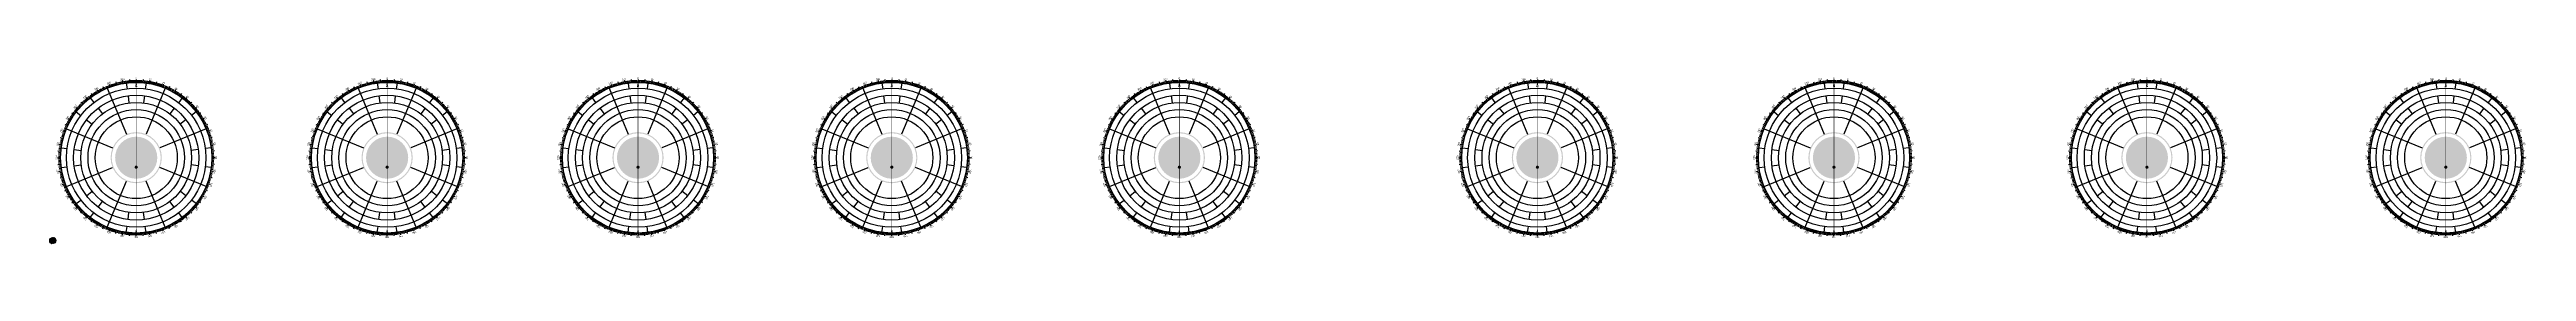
# Model space of a CAD drawing. Header units: inches. Extents: x -42 to 32733, y -42 to 2168.
import ezdxf

# ---------------------------------------------------------------- set-up
doc = ezdxf.new("R2010")
doc.units = ezdxf.units.IN
doc.header["$MEASUREMENT"] = 0
doc.styles.add('T1', font='arial.ttf', dxfattribs={"height": 2})

# ---------------------------------------------------------------- blocks, each defined once
blk = doc.blocks.new('HUONG')
at = {"color": 1, "const_width": 6}
for points in [[(-52695, 3492), (-52706, 3433), (-52695, 3441)], [(-52695, 3492), (-52695, 1492)], [(-52695, 3492), (-52684, 3433), (-52695, 3441)], [(-52695, 1543), (-52706, 1484), (-52695, 1492)], [(-52695, 1543), (-52684, 1484), (-52695, 1492)]]:
    blk.add_lwpolyline(points, dxfattribs=at)
blk = doc.blocks.new('QS1')
h = blk.add_hatch(color=8)
h.paths.add_polyline_path([(-339, 0, 1), (339, 0, 1)])
h.paths.add_polyline_path([(324, 0, -1), (-324, 0, -1)], flags=16)
h = blk.add_hatch(color=119)
h.paths.add_polyline_path([(279, 0, 1), (-279, 0, 1)])
h.paths.add_polyline_path([(0, 252, 1), (0, -252, -1), (0, 0, 1)], flags=16)
h.paths.add_polyline_path([(22, -126, -1), (-22, -126, -1)], flags=16)
h.paths.add_polyline_path([(-22, 126, -1), (22, 126, -1)], flags=0)
h = blk.add_hatch(color=60)
h.paths.add_polyline_path([(0, 252, 1), (0, -252, -1), (0, 0, 1)])
h.paths.add_polyline_path([(-22, 126, -1), (22, 126, -1)], flags=16)
blk.add_hatch(color=60).paths.add_polyline_path([(22, -126, 1), (-22, -126, 1)])
at = {"color": 123}
for p, q in [((-301, 985), (-292, 956)), ((-284, 990), (-276, 961)), ((-249, 999), (-242, 970)), ((-232, 1004), (-225, 974)), ((-214, 1007), (-208, 978)), ((-197, 1011), (-191, 982)), ((-161, 1017), (-156, 988)), ((-143, 1020), (-139, 990)), ((-126, 1022), (-122, 993)), ((-108, 1024), (-105, 995)), ((-72, 1027), (-70, 998)), ((-54, 1029), (-52, 999)), ((-36, 1029), (-35, 999)), ((-18, 1030), (-17, 1000)), ((18, 1030), (17, 1000)), ((36, 1029), (35, 999)), ((54, 1029), (52, 999)), ((72, 1027), (70, 998)), ((108, 1024), (105, 995)), ((126, 1022), (122, 993)), ((143, 1020), (139, 990)), ((161, 1017), (156, 988)), ((197, 1011), (191, 982)), ((214, 1007), (208, 978)), ((232, 1004), (225, 974)), ((249, 999), (242, 970)), ((284, 990), (276, 961)), ((301, 985), (292, 956)), ((-777, 676), (-755, 656)), ((-765, 689), (-743, 669)), ((-753, 702), (-731, 682)), ((-741, 715), (-719, 695)), ((-715, 741), (-695, 719)), ((-702, 753), (-682, 731)), ((-689, 765), (-669, 743)), ((-676, 777), (-656, 755)), ((-648, 800), (-629, 777)), ((-634, 812), (-616, 788)), ((-620, 823), (-602, 799)), ((-605, 833), (-588, 809)), ((-576, 854), (-559, 829)), ((-561, 864), (-545, 839)), ((-546, 873), (-530, 848)), ((-530, 883), (-515, 857)), ((-499, 901), (-485, 875)), ((-484, 909), (-469, 883)), ((-468, 918), (-454, 891)), ((-452, 926), (-438, 899)), ((-419, 941), (-407, 914)), ((-402, 948), (-391, 921)), ((-386, 955), (-375, 927)), ((-369, 962), (-358, 934)), ((-335, 974), (-326, 946)), ((-318, 980), (-309, 951)), ((318, 980), (309, 951)), ((335, 974), (326, 946)), ((369, 962), (358, 934)), ((386, 955), (375, 927)), ((402, 948), (391, 921)), ((419, 941), (407, 914)), ((452, 926), (438, 899)), ((468, 918), (454, 891)), ((484, 909), (469, 883)), ((499, 901), (485, 875)), ((530, 883), (515, 857)), ((546, 873), (530, 848)), ((561, 864), (545, 839)), ((576, 854), (559, 829)), ((605, 833), (588, 809)), ((620, 823), (602, 799)), ((634, 812), (616, 788)), ((648, 800), (629, 777)), ((676, 777), (656, 755)), ((689, 765), (669, 743)), ((702, 753), (682, 731)), ((715, 741), (695, 719)), ((741, 715), (719, 695)), ((753, 702), (731, 682)), ((765, 689), (743, 669)), ((777, 676), (755, 656)), ((-974, 335), (-946, 326)), ((-962, 369), (-934, 358)), ((-955, 386), (-927, 375)), ((-948, 402), (-921, 391)), ((-941, 419), (-914, 407)), ((-926, 452), (-899, 438)), ((-918, 468), (-891, 454)), ((-909, 484), (-883, 469)), ((-901, 499), (-875, 485)), ((-883, 530), (-857, 515)), ((-873, 546), (-848, 530)), ((-864, 561), (-839, 545)), ((-854, 576), (-829, 559)), ((-833, 605), (-809, 588)), ((-823, 620), (-799, 602)), ((-812, 634), (-788, 616)), ((-800, 648), (-777, 629)), ((800, 648), (777, 629)), ((812, 634), (788, 616)), ((823, 620), (799, 602)), ((833, 605), (809, 588)), ((854, 576), (829, 559)), ((864, 561), (839, 545)), ((873, 546), (848, 530)), ((883, 530), (857, 515)), ((901, 499), (875, 485)), ((909, 484), (883, 469)), ((918, 468), (891, 454)), ((926, 452), (899, 438)), ((941, 419), (914, 407)), ((948, 402), (921, 391)), ((955, 386), (927, 375)), ((962, 369), (934, 358)), ((974, 335), (946, 326)), ((-1030, 18), (-1000, 17)), ((-1029, 54), (-999, 52)), ((-1029, 36), (-999, 35)), ((-1027, 72), (-998, 70)), ((-1024, 108), (-995, 105)), ((-1022, 126), (-993, 122)), ((-1020, 143), (-990, 139)), ((-1017, 161), (-988, 156)), ((-1011, 197), (-982, 191)), ((-1007, 214), (-978, 208)), ((-1004, 232), (-974, 225)), ((-999, 249), (-970, 242)), ((-990, 284), (-961, 276)), ((-985, 301), (-956, 292)), ((-980, 318), (-951, 309)), ((980, 318), (951, 309)), ((985, 301), (956, 292)), ((990, 284), (961, 276)), ((999, 249), (970, 242)), ((1004, 232), (974, 225)), ((1007, 214), (978, 208)), ((1011, 197), (982, 191)), ((1017, 161), (988, 156)), ((1020, 143), (990, 139)), ((1022, 126), (993, 122)), ((1024, 108), (995, 105)), ((1027, 72), (998, 70)), ((1029, 54), (999, 52)), ((1029, 36), (999, 35)), ((1030, 18), (1000, 17)), ((-1030, -18), (-1000, -17)), ((-1029, -36), (-999, -35)), ((-1029, -54), (-999, -52)), ((-1027, -72), (-998, -70)), ((-1024, -108), (-995, -105)), ((-1022, -126), (-993, -122)), ((-1020, -143), (-990, -139)), ((-1017, -161), (-988, -156)), ((-1011, -197), (-982, -191)), ((-1007, -214), (-978, -208)), ((-1004, -232), (-974, -225)), ((-999, -249), (-970, -242)), ((-990, -284), (-961, -276)), ((-985, -301), (-956, -292)), ((-980, -318), (-951, -309)), ((-974, -335), (-946, -326)), ((974, -335), (946, -326)), ((980, -318), (951, -309)), ((985, -301), (956, -292)), ((990, -284), (961, -276)), ((999, -249), (970, -242)), ((1004, -232), (974, -225)), ((1007, -214), (978, -208)), ((1011, -197), (982, -191)), ((1017, -161), (988, -156)), ((1020, -143), (990, -139)), ((1022, -126), (993, -122)), ((1024, -108), (995, -105)), ((1027, -72), (998, -70)), ((1029, -36), (999, -35)), ((1029, -54), (999, -52)), ((1030, -18), (1000, -17)), ((-962, -369), (-934, -358)), ((-955, -386), (-927, -375)), ((-948, -402), (-921, -391)), ((-941, -419), (-914, -407)), ((-926, -452), (-899, -438)), ((-918, -468), (-891, -454)), ((-909, -484), (-883, -469)), ((-901, -499), (-875, -485)), ((-883, -530), (-857, -515)), ((-873, -546), (-848, -530)), ((-864, -561), (-839, -545)), ((-854, -576), (-829, -559)), ((-833, -605), (-809, -588)), ((-823, -620), (-799, -602)), ((-812, -634), (-788, -616)), ((-800, -648), (-777, -629)), ((800, -648), (777, -629)), ((812, -634), (788, -616)), ((823, -620), (799, -602)), ((833, -605), (809, -588)), ((854, -576), (829, -559)), ((864, -561), (839, -545)), ((873, -546), (848, -530)), ((883, -530), (857, -515)), ((901, -499), (875, -485)), ((909, -484), (883, -469)), ((918, -468), (891, -454)), ((926, -452), (899, -438)), ((941, -419), (914, -407)), ((948, -402), (921, -391)), ((955, -386), (927, -375)), ((962, -369), (934, -358)), ((-777, -676), (-755, -656)), ((-765, -689), (-743, -669)), ((-753, -702), (-731, -682)), ((-741, -715), (-719, -695)), ((-715, -741), (-695, -719)), ((-702, -753), (-682, -731)), ((-689, -765), (-669, -743)), ((-676, -777), (-656, -755)), ((-648, -800), (-629, -777)), ((-634, -812), (-616, -788)), ((-620, -823), (-602, -799)), ((-605, -833), (-588, -809)), ((-576, -854), (-559, -829)), ((-561, -864), (-545, -839)), ((-546, -873), (-530, -848)), ((-530, -883), (-515, -857)), ((-499, -901), (-485, -875)), ((-484, -909), (-469, -883)), ((-468, -918), (-454, -891)), ((-452, -926), (-438, -899)), ((-419, -941), (-407, -914)), ((-402, -948), (-391, -921)), ((-386, -955), (-375, -927)), ((-369, -962), (-358, -934)), ((-335, -974), (-326, -946)), ((-318, -980), (-309, -951)), ((-301, -985), (-292, -956)), ((-284, -990), (-276, -961)), ((-249, -999), (-242, -970)), ((-232, -1004), (-225, -974)), ((-214, -1007), (-208, -978)), ((-197, -1011), (-191, -982)), ((197, -1011), (191, -982)), ((214, -1007), (208, -978)), ((232, -1004), (225, -974)), ((249, -999), (242, -970)), ((284, -990), (276, -961)), ((301, -985), (292, -956)), ((318, -980), (309, -951)), ((335, -974), (326, -946)), ((369, -962), (358, -934)), ((386, -955), (375, -927)), ((402, -948), (391, -921)), ((419, -941), (407, -914)), ((452, -926), (438, -899)), ((468, -918), (454, -891)), ((484, -909), (469, -883)), ((499, -901), (485, -875)), ((530, -883), (515, -857)), ((546, -873), (530, -848)), ((561, -864), (545, -839)), ((576, -854), (559, -829)), ((605, -833), (588, -809)), ((620, -823), (602, -799)), ((634, -812), (616, -788)), ((648, -800), (629, -777)), ((676, -777), (656, -755)), ((689, -765), (669, -743)), ((702, -753), (682, -731)), ((715, -741), (695, -719)), ((741, -715), (719, -695)), ((753, -702), (731, -682)), ((765, -689), (743, -669)), ((777, -676), (755, -656)), ((-161, -1017), (-156, -988)), ((-143, -1020), (-139, -990)), ((-126, -1022), (-122, -993)), ((-108, -1024), (-105, -995)), ((-72, -1027), (-70, -998)), ((-54, -1029), (-52, -999)), ((-36, -1029), (-35, -999)), ((-18, -1030), (-17, -1000)), ((18, -1030), (17, -1000)), ((36, -1029), (35, -999)), ((54, -1029), (52, -999)), ((72, -1027), (70, -998)), ((108, -1024), (105, -995)), ((126, -1022), (122, -993)), ((143, -1020), (139, -990)), ((161, -1017), (156, -988))]:
    blk.add_line(p, q, dxfattribs=at)
at = {"color": 1}
for p, q in [((-269, 1005), (-259, 966)), ((-181, 1024), (-174, 985)), ((-91, 1036), (-87, 996)), ((0, 1040), (0, 1000)), ((91, 1036), (87, 996)), ((181, 1024), (174, 985)), ((269, 1005), (259, 966)), ((-797, 668), (-766, 643)), ((-735, 735), (-707, 707)), ((-668, 797), (-643, 766)), ((-597, 852), (-574, 819)), ((-520, 901), (-500, 866)), ((-440, 943), (-423, 906)), ((-356, 977), (-342, 940)), ((356, 977), (342, 940)), ((440, 943), (423, 906)), ((520, 901), (500, 866)), ((597, 852), (574, 819)), ((668, 797), (643, 766)), ((735, 735), (707, 707)), ((797, 668), (766, 643)), ((-977, 356), (-940, 342)), ((-943, 440), (-906, 423)), ((-901, 520), (-866, 500)), ((-852, 597), (-819, 574)), ((852, 597), (819, 574)), ((901, 520), (866, 500)), ((943, 440), (906, 423)), ((977, 356), (940, 342)), ((-1036, 91), (-996, 87)), ((-1024, 181), (-985, 174)), ((-1005, 269), (-966, 259)), ((1005, 269), (966, 259)), ((1024, 181), (985, 174)), ((1036, 91), (996, 87)), ((-1040, 0), (-1000, 0)), ((-1036, -91), (-996, -87)), ((-1024, -181), (-985, -174)), ((-1005, -269), (-966, -259)), ((1005, -269), (966, -259)), ((1024, -181), (985, -174)), ((1036, -91), (996, -87)), ((1040, 0), (1000, 0)), ((-977, -356), (-940, -342)), ((-943, -440), (-906, -423)), ((-901, -520), (-866, -500)), ((-852, -597), (-819, -574)), ((-797, -668), (-766, -643)), ((797, -668), (766, -643)), ((852, -597), (819, -574)), ((901, -520), (866, -500)), ((943, -440), (906, -423)), ((977, -356), (940, -342)), ((-735, -735), (-707, -707)), ((-668, -797), (-643, -766)), ((-597, -852), (-574, -819)), ((-520, -901), (-500, -866)), ((-440, -943), (-423, -906)), ((-356, -977), (-342, -940)), ((-269, -1005), (-259, -966)), ((269, -1005), (259, -966)), ((356, -977), (342, -940)), ((440, -943), (423, -906)), ((520, -901), (500, -866)), ((597, -852), (574, -819)), ((668, -797), (643, -766)), ((735, -735), (707, -707)), ((-181, -1024), (-174, -985)), ((-91, -1036), (-87, -996)), ((0, -1040), (0, -1000)), ((91, -1036), (87, -996)), ((181, -1024), (174, -985))]:
    blk.add_line(p, q, dxfattribs=at)
at = {"color": 5}
for p, q in [((-131, 991), (-120, 915)), ((131, 991), (120, 915)), ((-609, 793), (-562, 732)), ((-504, 657), (-446, 581)), ((-383, 924), (-130, 313)), ((-108, 821), (-96, 727)), ((108, 821), (96, 727)), ((383, 924), (130, 313)), ((504, 657), (446, 581)), ((609, 793), (562, 732)), ((-924, 383), (-313, 130)), ((-793, 609), (-732, 562)), ((-657, 504), (-581, 446)), ((924, 383), (313, 130)), ((657, 504), (581, 446)), ((793, 609), (732, 562)), ((-991, 131), (-915, 120)), ((-821, 108), (-727, 96)), ((821, 108), (727, 96)), ((991, 131), (915, 120)), ((-991, -131), (-915, -120)), ((-924, -383), (-313, -130)), ((-821, -108), (-727, -96)), ((-383, -924), (-130, -313)), ((383, -924), (130, -313)), ((924, -383), (313, -130)), ((821, -108), (727, -96)), ((991, -131), (915, -120)), ((-793, -609), (-732, -562)), ((-657, -504), (-581, -446)), ((-504, -657), (-446, -581)), ((504, -657), (446, -581)), ((657, -504), (581, -446)), ((793, -609), (732, -562)), ((-609, -793), (-562, -732)), ((-131, -991), (-120, -915)), ((-108, -821), (-96, -727)), ((108, -821), (96, -727)), ((131, -991), (120, -915)), ((609, -793), (562, -732))]:
    blk.add_line(p, q, dxfattribs=at)
for radius in [1000, 923, 828, 733, 638, 543]:
    blk.add_circle((0, 0), radius, dxfattribs=at)
blk.add_blockref('HUONG', (52695, -2492))
at = {"color": 123, "style": 'T1'}
for s, rotation, p in [('340', 20, (-383, 971)), ('350', 10, (-209, 1023)), (' 10', 350, (154, 1032)), (' 20', 340, (331, 990)), ('310', 50, (-817, 649)), ('320', 40, (-692, 781)), ('330', 30, (-546, 890)), (' 30', 330, (498, 918)), (' 40', 320, (649, 817)), (' 50', 310, (781, 692)), ('290', 70, (-990, 331)), ('300', 60, (-918, 498)), (' 60', 300, (890, 546)), (' 70', 290, (971, 383)), ('270', 90, (-1043, -28)), ('280', 80, (-1032, 154)), (' 80', 280, (1023, 209)), (' 90', 270, (1043, 28)), ('260', 100, (-1023, -209)), ('100', 260, (1032, -154)), ('250', 110, (-971, -383)), ('240', 120, (-890, -546)), ('230', 130, (-781, -692)), ('130', 230, (817, -649)), ('120', 240, (918, -498)), ('110', 250, (990, -331)), ('220', 140, (-649, -817)), ('210', 150, (-498, -918)), ('200', 160, (-331, -990)), ('160', 200, (383, -971)), ('150', 210, (546, -890)), ('140', 220, (692, -781)), ('190', 170, (-154, -1032)), ('180', 180, (28, -1043)), ('170', 190, (209, -1023))]:
    blk.add_text(s, height=24, rotation=rotation, dxfattribs=at).set_placement(p)
blk.add_text('0', height=24, dxfattribs=at).set_placement((-10, 1043))
blk = doc.blocks.new('QS2')
h = blk.add_hatch(color=8)
h.paths.add_polyline_path([(-339, 0, 1), (339, 0, 1)])
h.paths.add_polyline_path([(324, 0, -1), (-324, 0, -1)], flags=16)
h = blk.add_hatch(color=119)
h.paths.add_polyline_path([(279, 0, 1), (-279, 0, 1)])
h.paths.add_polyline_path([(0, 252, 1), (0, -252, -1), (0, 0, 1)], flags=16)
h.paths.add_polyline_path([(22, -126, -1), (-22, -126, -1)], flags=16)
h.paths.add_polyline_path([(-22, 126, -1), (22, 126, -1)], flags=0)
h = blk.add_hatch(color=60)
h.paths.add_polyline_path([(0, 252, 1), (0, -252, -1), (0, 0, 1)])
h.paths.add_polyline_path([(-22, 126, -1), (22, 126, -1)], flags=16)
blk.add_hatch(color=60).paths.add_polyline_path([(22, -126, 1), (-22, -126, 1)])
at = {"color": 123}
for p, q in [((-301, 985), (-292, 956)), ((-284, 990), (-276, 961)), ((-249, 999), (-242, 970)), ((-232, 1004), (-225, 974)), ((-214, 1007), (-208, 978)), ((-197, 1011), (-191, 982)), ((-161, 1017), (-156, 988)), ((-143, 1020), (-139, 990)), ((-126, 1022), (-122, 993)), ((-108, 1024), (-105, 995)), ((-72, 1027), (-70, 998)), ((-54, 1029), (-52, 999)), ((-36, 1029), (-35, 999)), ((-18, 1030), (-17, 1000)), ((18, 1030), (17, 1000)), ((36, 1029), (35, 999)), ((54, 1029), (52, 999)), ((72, 1027), (70, 998)), ((108, 1024), (105, 995)), ((126, 1022), (122, 993)), ((143, 1020), (139, 990)), ((161, 1017), (156, 988)), ((197, 1011), (191, 982)), ((214, 1007), (208, 978)), ((232, 1004), (225, 974)), ((249, 999), (242, 970)), ((284, 990), (276, 961)), ((301, 985), (292, 956)), ((-777, 676), (-755, 656)), ((-765, 689), (-743, 669)), ((-753, 702), (-731, 682)), ((-741, 715), (-719, 695)), ((-715, 741), (-695, 719)), ((-702, 753), (-682, 731)), ((-689, 765), (-669, 743)), ((-676, 777), (-656, 755)), ((-648, 800), (-629, 777)), ((-634, 812), (-616, 788)), ((-620, 823), (-602, 799)), ((-605, 833), (-588, 809)), ((-576, 854), (-559, 829)), ((-561, 864), (-545, 839)), ((-546, 873), (-530, 848)), ((-530, 883), (-515, 857)), ((-499, 901), (-485, 875)), ((-484, 909), (-469, 883)), ((-468, 918), (-454, 891)), ((-452, 926), (-438, 899)), ((-419, 941), (-407, 914)), ((-402, 948), (-391, 921)), ((-386, 955), (-375, 927)), ((-369, 962), (-358, 934)), ((-335, 974), (-326, 946)), ((-318, 980), (-309, 951)), ((318, 980), (309, 951)), ((335, 974), (326, 946)), ((369, 962), (358, 934)), ((386, 955), (375, 927)), ((402, 948), (391, 921)), ((419, 941), (407, 914)), ((452, 926), (438, 899)), ((468, 918), (454, 891)), ((484, 909), (469, 883)), ((499, 901), (485, 875)), ((530, 883), (515, 857)), ((546, 873), (530, 848)), ((561, 864), (545, 839)), ((576, 854), (559, 829)), ((605, 833), (588, 809)), ((620, 823), (602, 799)), ((634, 812), (616, 788)), ((648, 800), (629, 777)), ((676, 777), (656, 755)), ((689, 765), (669, 743)), ((702, 753), (682, 731)), ((715, 741), (695, 719)), ((741, 715), (719, 695)), ((753, 702), (731, 682)), ((765, 689), (743, 669)), ((777, 676), (755, 656)), ((-974, 335), (-946, 326)), ((-962, 369), (-934, 358)), ((-955, 386), (-927, 375)), ((-948, 402), (-921, 391)), ((-941, 419), (-914, 407)), ((-926, 452), (-899, 438)), ((-918, 468), (-891, 454)), ((-909, 484), (-883, 469)), ((-901, 499), (-875, 485)), ((-883, 530), (-857, 515)), ((-873, 546), (-848, 530)), ((-864, 561), (-839, 545)), ((-854, 576), (-829, 559)), ((-833, 605), (-809, 588)), ((-823, 620), (-799, 602)), ((-812, 634), (-788, 616)), ((-800, 648), (-777, 629)), ((800, 648), (777, 629)), ((812, 634), (788, 616)), ((823, 620), (799, 602)), ((833, 605), (809, 588)), ((854, 576), (829, 559)), ((864, 561), (839, 545)), ((873, 546), (848, 530)), ((883, 530), (857, 515)), ((901, 499), (875, 485)), ((909, 484), (883, 469)), ((918, 468), (891, 454)), ((926, 452), (899, 438)), ((941, 419), (914, 407)), ((948, 402), (921, 391)), ((955, 386), (927, 375)), ((962, 369), (934, 358)), ((974, 335), (946, 326)), ((-1030, 18), (-1000, 17)), ((-1029, 54), (-999, 52)), ((-1029, 36), (-999, 35)), ((-1027, 72), (-998, 70)), ((-1024, 108), (-995, 105)), ((-1022, 126), (-993, 122)), ((-1020, 143), (-990, 139)), ((-1017, 161), (-988, 156)), ((-1011, 197), (-982, 191)), ((-1007, 214), (-978, 208)), ((-1004, 232), (-974, 225)), ((-999, 249), (-970, 242)), ((-990, 284), (-961, 276)), ((-985, 301), (-956, 292)), ((-980, 318), (-951, 309)), ((980, 318), (951, 309)), ((985, 301), (956, 292)), ((990, 284), (961, 276)), ((999, 249), (970, 242)), ((1004, 232), (974, 225)), ((1007, 214), (978, 208)), ((1011, 197), (982, 191)), ((1017, 161), (988, 156)), ((1020, 143), (990, 139)), ((1022, 126), (993, 122)), ((1024, 108), (995, 105)), ((1027, 72), (998, 70)), ((1029, 54), (999, 52)), ((1029, 36), (999, 35)), ((1030, 18), (1000, 17)), ((-1030, -18), (-1000, -17)), ((-1029, -36), (-999, -35)), ((-1029, -54), (-999, -52)), ((-1027, -72), (-998, -70)), ((-1024, -108), (-995, -105)), ((-1022, -126), (-993, -122)), ((-1020, -143), (-990, -139)), ((-1017, -161), (-988, -156)), ((-1011, -197), (-982, -191)), ((-1007, -214), (-978, -208)), ((-1004, -232), (-974, -225)), ((-999, -249), (-970, -242)), ((-990, -284), (-961, -276)), ((-985, -301), (-956, -292)), ((-980, -318), (-951, -309)), ((-974, -335), (-946, -326)), ((974, -335), (946, -326)), ((980, -318), (951, -309)), ((985, -301), (956, -292)), ((990, -284), (961, -276)), ((999, -249), (970, -242)), ((1004, -232), (974, -225)), ((1007, -214), (978, -208)), ((1011, -197), (982, -191)), ((1017, -161), (988, -156)), ((1020, -143), (990, -139)), ((1022, -126), (993, -122)), ((1024, -108), (995, -105)), ((1027, -72), (998, -70)), ((1029, -36), (999, -35)), ((1029, -54), (999, -52)), ((1030, -18), (1000, -17)), ((-962, -369), (-934, -358)), ((-955, -386), (-927, -375)), ((-948, -402), (-921, -391)), ((-941, -419), (-914, -407)), ((-926, -452), (-899, -438)), ((-918, -468), (-891, -454)), ((-909, -484), (-883, -469)), ((-901, -499), (-875, -485)), ((-883, -530), (-857, -515)), ((-873, -546), (-848, -530)), ((-864, -561), (-839, -545)), ((-854, -576), (-829, -559)), ((-833, -605), (-809, -588)), ((-823, -620), (-799, -602)), ((-812, -634), (-788, -616)), ((-800, -648), (-777, -629)), ((800, -648), (777, -629)), ((812, -634), (788, -616)), ((823, -620), (799, -602)), ((833, -605), (809, -588)), ((854, -576), (829, -559)), ((864, -561), (839, -545)), ((873, -546), (848, -530)), ((883, -530), (857, -515)), ((901, -499), (875, -485)), ((909, -484), (883, -469)), ((918, -468), (891, -454)), ((926, -452), (899, -438)), ((941, -419), (914, -407)), ((948, -402), (921, -391)), ((955, -386), (927, -375)), ((962, -369), (934, -358)), ((-777, -676), (-755, -656)), ((-765, -689), (-743, -669)), ((-753, -702), (-731, -682)), ((-741, -715), (-719, -695)), ((-715, -741), (-695, -719)), ((-702, -753), (-682, -731)), ((-689, -765), (-669, -743)), ((-676, -777), (-656, -755)), ((-648, -800), (-629, -777)), ((-634, -812), (-616, -788)), ((-620, -823), (-602, -799)), ((-605, -833), (-588, -809)), ((-576, -854), (-559, -829)), ((-561, -864), (-545, -839)), ((-546, -873), (-530, -848)), ((-530, -883), (-515, -857)), ((-499, -901), (-485, -875)), ((-484, -909), (-469, -883)), ((-468, -918), (-454, -891)), ((-452, -926), (-438, -899)), ((-419, -941), (-407, -914)), ((-402, -948), (-391, -921)), ((-386, -955), (-375, -927)), ((-369, -962), (-358, -934)), ((-335, -974), (-326, -946)), ((-318, -980), (-309, -951)), ((-301, -985), (-292, -956)), ((-284, -990), (-276, -961)), ((-249, -999), (-242, -970)), ((-232, -1004), (-225, -974)), ((-214, -1007), (-208, -978)), ((-197, -1011), (-191, -982)), ((197, -1011), (191, -982)), ((214, -1007), (208, -978)), ((232, -1004), (225, -974)), ((249, -999), (242, -970)), ((284, -990), (276, -961)), ((301, -985), (292, -956)), ((318, -980), (309, -951)), ((335, -974), (326, -946)), ((369, -962), (358, -934)), ((386, -955), (375, -927)), ((402, -948), (391, -921)), ((419, -941), (407, -914)), ((452, -926), (438, -899)), ((468, -918), (454, -891)), ((484, -909), (469, -883)), ((499, -901), (485, -875)), ((530, -883), (515, -857)), ((546, -873), (530, -848)), ((561, -864), (545, -839)), ((576, -854), (559, -829)), ((605, -833), (588, -809)), ((620, -823), (602, -799)), ((634, -812), (616, -788)), ((648, -800), (629, -777)), ((676, -777), (656, -755)), ((689, -765), (669, -743)), ((702, -753), (682, -731)), ((715, -741), (695, -719)), ((741, -715), (719, -695)), ((753, -702), (731, -682)), ((765, -689), (743, -669)), ((777, -676), (755, -656)), ((-161, -1017), (-156, -988)), ((-143, -1020), (-139, -990)), ((-126, -1022), (-122, -993)), ((-108, -1024), (-105, -995)), ((-72, -1027), (-70, -998)), ((-54, -1029), (-52, -999)), ((-36, -1029), (-35, -999)), ((-18, -1030), (-17, -1000)), ((18, -1030), (17, -1000)), ((36, -1029), (35, -999)), ((54, -1029), (52, -999)), ((72, -1027), (70, -998)), ((108, -1024), (105, -995)), ((126, -1022), (122, -993)), ((143, -1020), (139, -990)), ((161, -1017), (156, -988))]:
    blk.add_line(p, q, dxfattribs=at)
at = {"color": 1}
for p, q in [((-269, 1005), (-259, 966)), ((-181, 1024), (-174, 985)), ((-91, 1036), (-87, 996)), ((0, 1040), (0, 1000)), ((91, 1036), (87, 996)), ((181, 1024), (174, 985)), ((269, 1005), (259, 966)), ((-797, 668), (-766, 643)), ((-735, 735), (-707, 707)), ((-668, 797), (-643, 766)), ((-597, 852), (-574, 819)), ((-520, 901), (-500, 866)), ((-440, 943), (-423, 906)), ((-356, 977), (-342, 940)), ((356, 977), (342, 940)), ((440, 943), (423, 906)), ((520, 901), (500, 866)), ((597, 852), (574, 819)), ((668, 797), (643, 766)), ((735, 735), (707, 707)), ((797, 668), (766, 643)), ((-977, 356), (-940, 342)), ((-943, 440), (-906, 423)), ((-901, 520), (-866, 500)), ((-852, 597), (-819, 574)), ((852, 597), (819, 574)), ((901, 520), (866, 500)), ((943, 440), (906, 423)), ((977, 356), (940, 342)), ((-1036, 91), (-996, 87)), ((-1024, 181), (-985, 174)), ((-1005, 269), (-966, 259)), ((1005, 269), (966, 259)), ((1024, 181), (985, 174)), ((1036, 91), (996, 87)), ((-1040, 0), (-1000, 0)), ((-1036, -91), (-996, -87)), ((-1024, -181), (-985, -174)), ((-1005, -269), (-966, -259)), ((1005, -269), (966, -259)), ((1024, -181), (985, -174)), ((1036, -91), (996, -87)), ((1040, 0), (1000, 0)), ((-977, -356), (-940, -342)), ((-943, -440), (-906, -423)), ((-901, -520), (-866, -500)), ((-852, -597), (-819, -574)), ((-797, -668), (-766, -643)), ((797, -668), (766, -643)), ((852, -597), (819, -574)), ((901, -520), (866, -500)), ((943, -440), (906, -423)), ((977, -356), (940, -342)), ((-735, -735), (-707, -707)), ((-668, -797), (-643, -766)), ((-597, -852), (-574, -819)), ((-520, -901), (-500, -866)), ((-440, -943), (-423, -906)), ((-356, -977), (-342, -940)), ((-269, -1005), (-259, -966)), ((269, -1005), (259, -966)), ((356, -977), (342, -940)), ((440, -943), (423, -906)), ((520, -901), (500, -866)), ((597, -852), (574, -819)), ((668, -797), (643, -766)), ((735, -735), (707, -707)), ((-181, -1024), (-174, -985)), ((-91, -1036), (-87, -996)), ((0, -1040), (0, -1000)), ((91, -1036), (87, -996)), ((181, -1024), (174, -985))]:
    blk.add_line(p, q, dxfattribs=at)
at = {"color": 5}
for p, q in [((-131, 991), (-120, 915)), ((131, 991), (120, 915)), ((-609, 793), (-562, 732)), ((-504, 657), (-446, 581)), ((-383, 924), (-130, 313)), ((-108, 821), (-96, 727)), ((108, 821), (96, 727)), ((383, 924), (130, 313)), ((504, 657), (446, 581)), ((609, 793), (562, 732)), ((-924, 383), (-313, 130)), ((-793, 609), (-732, 562)), ((-657, 504), (-581, 446)), ((924, 383), (313, 130)), ((657, 504), (581, 446)), ((793, 609), (732, 562)), ((-991, 131), (-915, 120)), ((-821, 108), (-727, 96)), ((821, 108), (727, 96)), ((991, 131), (915, 120)), ((-991, -131), (-915, -120)), ((-924, -383), (-313, -130)), ((-821, -108), (-727, -96)), ((-383, -924), (-130, -313)), ((383, -924), (130, -313)), ((924, -383), (313, -130)), ((821, -108), (727, -96)), ((991, -131), (915, -120)), ((-793, -609), (-732, -562)), ((-657, -504), (-581, -446)), ((-504, -657), (-446, -581)), ((504, -657), (446, -581)), ((657, -504), (581, -446)), ((793, -609), (732, -562)), ((-609, -793), (-562, -732)), ((-131, -991), (-120, -915)), ((-108, -821), (-96, -727)), ((108, -821), (96, -727)), ((131, -991), (120, -915)), ((609, -793), (562, -732))]:
    blk.add_line(p, q, dxfattribs=at)
for radius in [1000, 923, 828, 733, 638, 543]:
    blk.add_circle((0, 0), radius, dxfattribs=at)
blk.add_blockref('HUONG', (52695, -2492))
at = {"color": 123, "style": 'T1'}
for s, rotation, p in [('340', 20, (-383, 971)), ('350', 10, (-209, 1023)), (' 10', 350, (154, 1032)), (' 20', 340, (331, 990)), ('310', 50, (-817, 649)), ('320', 40, (-692, 781)), ('330', 30, (-546, 890)), (' 30', 330, (498, 918)), (' 40', 320, (649, 817)), (' 50', 310, (781, 692)), ('290', 70, (-990, 331)), ('300', 60, (-918, 498)), (' 60', 300, (890, 546)), (' 70', 290, (971, 383)), ('270', 90, (-1043, -28)), ('280', 80, (-1032, 154)), (' 80', 280, (1023, 209)), (' 90', 270, (1043, 28)), ('260', 100, (-1023, -209)), ('100', 260, (1032, -154)), ('250', 110, (-971, -383)), ('240', 120, (-890, -546)), ('230', 130, (-781, -692)), ('130', 230, (817, -649)), ('120', 240, (918, -498)), ('110', 250, (990, -331)), ('220', 140, (-649, -817)), ('210', 150, (-498, -918)), ('200', 160, (-331, -990)), ('160', 200, (383, -971)), ('150', 210, (546, -890)), ('140', 220, (692, -781)), ('190', 170, (-154, -1032)), ('180', 180, (28, -1043)), ('170', 190, (209, -1023))]:
    blk.add_text(s, height=24, rotation=rotation, dxfattribs=at).set_placement(p)
blk.add_text('0', height=24, dxfattribs=at).set_placement((-10, 1043))
blk = doc.blocks.new('QS3')
h = blk.add_hatch(color=8)
h.paths.add_polyline_path([(-339, 0, 1), (339, 0, 1)])
h.paths.add_polyline_path([(324, 0, -1), (-324, 0, -1)], flags=16)
h = blk.add_hatch(color=119)
h.paths.add_polyline_path([(279, 0, 1), (-279, 0, 1)])
h.paths.add_polyline_path([(0, 252, 1), (0, -252, -1), (0, 0, 1)], flags=16)
h.paths.add_polyline_path([(22, -126, -1), (-22, -126, -1)], flags=16)
h.paths.add_polyline_path([(-22, 126, -1), (22, 126, -1)], flags=0)
h = blk.add_hatch(color=60)
h.paths.add_polyline_path([(0, 252, 1), (0, -252, -1), (0, 0, 1)])
h.paths.add_polyline_path([(-22, 126, -1), (22, 126, -1)], flags=16)
blk.add_hatch(color=60).paths.add_polyline_path([(22, -126, 1), (-22, -126, 1)])
at = {"color": 123}
for p, q in [((-301, 985), (-292, 956)), ((-284, 990), (-276, 961)), ((-249, 999), (-242, 970)), ((-232, 1004), (-225, 974)), ((-214, 1007), (-208, 978)), ((-197, 1011), (-191, 982)), ((-161, 1017), (-156, 988)), ((-143, 1020), (-139, 990)), ((-126, 1022), (-122, 993)), ((-108, 1024), (-105, 995)), ((-72, 1027), (-70, 998)), ((-54, 1029), (-52, 999)), ((-36, 1029), (-35, 999)), ((-18, 1030), (-17, 1000)), ((18, 1030), (17, 1000)), ((36, 1029), (35, 999)), ((54, 1029), (52, 999)), ((72, 1027), (70, 998)), ((108, 1024), (105, 995)), ((126, 1022), (122, 993)), ((143, 1020), (139, 990)), ((161, 1017), (156, 988)), ((197, 1011), (191, 982)), ((214, 1007), (208, 978)), ((232, 1004), (225, 974)), ((249, 999), (242, 970)), ((284, 990), (276, 961)), ((301, 985), (292, 956)), ((-777, 676), (-755, 656)), ((-765, 689), (-743, 669)), ((-753, 702), (-731, 682)), ((-741, 715), (-719, 695)), ((-715, 741), (-695, 719)), ((-702, 753), (-682, 731)), ((-689, 765), (-669, 743)), ((-676, 777), (-656, 755)), ((-648, 800), (-629, 777)), ((-634, 812), (-616, 788)), ((-620, 823), (-602, 799)), ((-605, 833), (-588, 809)), ((-576, 854), (-559, 829)), ((-561, 864), (-545, 839)), ((-546, 873), (-530, 848)), ((-530, 883), (-515, 857)), ((-499, 901), (-485, 875)), ((-484, 909), (-469, 883)), ((-468, 918), (-454, 891)), ((-452, 926), (-438, 899)), ((-419, 941), (-407, 914)), ((-402, 948), (-391, 921)), ((-386, 955), (-375, 927)), ((-369, 962), (-358, 934)), ((-335, 974), (-326, 946)), ((-318, 980), (-309, 951)), ((318, 980), (309, 951)), ((335, 974), (326, 946)), ((369, 962), (358, 934)), ((386, 955), (375, 927)), ((402, 948), (391, 921)), ((419, 941), (407, 914)), ((452, 926), (438, 899)), ((468, 918), (454, 891)), ((484, 909), (469, 883)), ((499, 901), (485, 875)), ((530, 883), (515, 857)), ((546, 873), (530, 848)), ((561, 864), (545, 839)), ((576, 854), (559, 829)), ((605, 833), (588, 809)), ((620, 823), (602, 799)), ((634, 812), (616, 788)), ((648, 800), (629, 777)), ((676, 777), (656, 755)), ((689, 765), (669, 743)), ((702, 753), (682, 731)), ((715, 741), (695, 719)), ((741, 715), (719, 695)), ((753, 702), (731, 682)), ((765, 689), (743, 669)), ((777, 676), (755, 656)), ((-974, 335), (-946, 326)), ((-962, 369), (-934, 358)), ((-955, 386), (-927, 375)), ((-948, 402), (-921, 391)), ((-941, 419), (-914, 407)), ((-926, 452), (-899, 438)), ((-918, 468), (-891, 454)), ((-909, 484), (-883, 469)), ((-901, 499), (-875, 485)), ((-883, 530), (-857, 515)), ((-873, 546), (-848, 530)), ((-864, 561), (-839, 545)), ((-854, 576), (-829, 559)), ((-833, 605), (-809, 588)), ((-823, 620), (-799, 602)), ((-812, 634), (-788, 616)), ((-800, 648), (-777, 629)), ((800, 648), (777, 629)), ((812, 634), (788, 616)), ((823, 620), (799, 602)), ((833, 605), (809, 588)), ((854, 576), (829, 559)), ((864, 561), (839, 545)), ((873, 546), (848, 530)), ((883, 530), (857, 515)), ((901, 499), (875, 485)), ((909, 484), (883, 469)), ((918, 468), (891, 454)), ((926, 452), (899, 438)), ((941, 419), (914, 407)), ((948, 402), (921, 391)), ((955, 386), (927, 375)), ((962, 369), (934, 358)), ((974, 335), (946, 326)), ((-1030, 18), (-1000, 17)), ((-1029, 54), (-999, 52)), ((-1029, 36), (-999, 35)), ((-1027, 72), (-998, 70)), ((-1024, 108), (-995, 105)), ((-1022, 126), (-993, 122)), ((-1020, 143), (-990, 139)), ((-1017, 161), (-988, 156)), ((-1011, 197), (-982, 191)), ((-1007, 214), (-978, 208)), ((-1004, 232), (-974, 225)), ((-999, 249), (-970, 242)), ((-990, 284), (-961, 276)), ((-985, 301), (-956, 292)), ((-980, 318), (-951, 309)), ((980, 318), (951, 309)), ((985, 301), (956, 292)), ((990, 284), (961, 276)), ((999, 249), (970, 242)), ((1004, 232), (974, 225)), ((1007, 214), (978, 208)), ((1011, 197), (982, 191)), ((1017, 161), (988, 156)), ((1020, 143), (990, 139)), ((1022, 126), (993, 122)), ((1024, 108), (995, 105)), ((1027, 72), (998, 70)), ((1029, 54), (999, 52)), ((1029, 36), (999, 35)), ((1030, 18), (1000, 17)), ((-1030, -18), (-1000, -17)), ((-1029, -36), (-999, -35)), ((-1029, -54), (-999, -52)), ((-1027, -72), (-998, -70)), ((-1024, -108), (-995, -105)), ((-1022, -126), (-993, -122)), ((-1020, -143), (-990, -139)), ((-1017, -161), (-988, -156)), ((-1011, -197), (-982, -191)), ((-1007, -214), (-978, -208)), ((-1004, -232), (-974, -225)), ((-999, -249), (-970, -242)), ((-990, -284), (-961, -276)), ((-985, -301), (-956, -292)), ((-980, -318), (-951, -309)), ((-974, -335), (-946, -326)), ((974, -335), (946, -326)), ((980, -318), (951, -309)), ((985, -301), (956, -292)), ((990, -284), (961, -276)), ((999, -249), (970, -242)), ((1004, -232), (974, -225)), ((1007, -214), (978, -208)), ((1011, -197), (982, -191)), ((1017, -161), (988, -156)), ((1020, -143), (990, -139)), ((1022, -126), (993, -122)), ((1024, -108), (995, -105)), ((1027, -72), (998, -70)), ((1029, -36), (999, -35)), ((1029, -54), (999, -52)), ((1030, -18), (1000, -17)), ((-962, -369), (-934, -358)), ((-955, -386), (-927, -375)), ((-948, -402), (-921, -391)), ((-941, -419), (-914, -407)), ((-926, -452), (-899, -438)), ((-918, -468), (-891, -454)), ((-909, -484), (-883, -469)), ((-901, -499), (-875, -485)), ((-883, -530), (-857, -515)), ((-873, -546), (-848, -530)), ((-864, -561), (-839, -545)), ((-854, -576), (-829, -559)), ((-833, -605), (-809, -588)), ((-823, -620), (-799, -602)), ((-812, -634), (-788, -616)), ((-800, -648), (-777, -629)), ((800, -648), (777, -629)), ((812, -634), (788, -616)), ((823, -620), (799, -602)), ((833, -605), (809, -588)), ((854, -576), (829, -559)), ((864, -561), (839, -545)), ((873, -546), (848, -530)), ((883, -530), (857, -515)), ((901, -499), (875, -485)), ((909, -484), (883, -469)), ((918, -468), (891, -454)), ((926, -452), (899, -438)), ((941, -419), (914, -407)), ((948, -402), (921, -391)), ((955, -386), (927, -375)), ((962, -369), (934, -358)), ((-777, -676), (-755, -656)), ((-765, -689), (-743, -669)), ((-753, -702), (-731, -682)), ((-741, -715), (-719, -695)), ((-715, -741), (-695, -719)), ((-702, -753), (-682, -731)), ((-689, -765), (-669, -743)), ((-676, -777), (-656, -755)), ((-648, -800), (-629, -777)), ((-634, -812), (-616, -788)), ((-620, -823), (-602, -799)), ((-605, -833), (-588, -809)), ((-576, -854), (-559, -829)), ((-561, -864), (-545, -839)), ((-546, -873), (-530, -848)), ((-530, -883), (-515, -857)), ((-499, -901), (-485, -875)), ((-484, -909), (-469, -883)), ((-468, -918), (-454, -891)), ((-452, -926), (-438, -899)), ((-419, -941), (-407, -914)), ((-402, -948), (-391, -921)), ((-386, -955), (-375, -927)), ((-369, -962), (-358, -934)), ((-335, -974), (-326, -946)), ((-318, -980), (-309, -951)), ((-301, -985), (-292, -956)), ((-284, -990), (-276, -961)), ((-249, -999), (-242, -970)), ((-232, -1004), (-225, -974)), ((-214, -1007), (-208, -978)), ((-197, -1011), (-191, -982)), ((197, -1011), (191, -982)), ((214, -1007), (208, -978)), ((232, -1004), (225, -974)), ((249, -999), (242, -970)), ((284, -990), (276, -961)), ((301, -985), (292, -956)), ((318, -980), (309, -951)), ((335, -974), (326, -946)), ((369, -962), (358, -934)), ((386, -955), (375, -927)), ((402, -948), (391, -921)), ((419, -941), (407, -914)), ((452, -926), (438, -899)), ((468, -918), (454, -891)), ((484, -909), (469, -883)), ((499, -901), (485, -875)), ((530, -883), (515, -857)), ((546, -873), (530, -848)), ((561, -864), (545, -839)), ((576, -854), (559, -829)), ((605, -833), (588, -809)), ((620, -823), (602, -799)), ((634, -812), (616, -788)), ((648, -800), (629, -777)), ((676, -777), (656, -755)), ((689, -765), (669, -743)), ((702, -753), (682, -731)), ((715, -741), (695, -719)), ((741, -715), (719, -695)), ((753, -702), (731, -682)), ((765, -689), (743, -669)), ((777, -676), (755, -656)), ((-161, -1017), (-156, -988)), ((-143, -1020), (-139, -990)), ((-126, -1022), (-122, -993)), ((-108, -1024), (-105, -995)), ((-72, -1027), (-70, -998)), ((-54, -1029), (-52, -999)), ((-36, -1029), (-35, -999)), ((-18, -1030), (-17, -1000)), ((18, -1030), (17, -1000)), ((36, -1029), (35, -999)), ((54, -1029), (52, -999)), ((72, -1027), (70, -998)), ((108, -1024), (105, -995)), ((126, -1022), (122, -993)), ((143, -1020), (139, -990)), ((161, -1017), (156, -988))]:
    blk.add_line(p, q, dxfattribs=at)
at = {"color": 1}
for p, q in [((-269, 1005), (-259, 966)), ((-181, 1024), (-174, 985)), ((-91, 1036), (-87, 996)), ((0, 1040), (0, 1000)), ((91, 1036), (87, 996)), ((181, 1024), (174, 985)), ((269, 1005), (259, 966)), ((-797, 668), (-766, 643)), ((-735, 735), (-707, 707)), ((-668, 797), (-643, 766)), ((-597, 852), (-574, 819)), ((-520, 901), (-500, 866)), ((-440, 943), (-423, 906)), ((-356, 977), (-342, 940)), ((356, 977), (342, 940)), ((440, 943), (423, 906)), ((520, 901), (500, 866)), ((597, 852), (574, 819)), ((668, 797), (643, 766)), ((735, 735), (707, 707)), ((797, 668), (766, 643)), ((-977, 356), (-940, 342)), ((-943, 440), (-906, 423)), ((-901, 520), (-866, 500)), ((-852, 597), (-819, 574)), ((852, 597), (819, 574)), ((901, 520), (866, 500)), ((943, 440), (906, 423)), ((977, 356), (940, 342)), ((-1036, 91), (-996, 87)), ((-1024, 181), (-985, 174)), ((-1005, 269), (-966, 259)), ((1005, 269), (966, 259)), ((1024, 181), (985, 174)), ((1036, 91), (996, 87)), ((-1040, 0), (-1000, 0)), ((-1036, -91), (-996, -87)), ((-1024, -181), (-985, -174)), ((-1005, -269), (-966, -259)), ((1005, -269), (966, -259)), ((1024, -181), (985, -174)), ((1036, -91), (996, -87)), ((1040, 0), (1000, 0)), ((-977, -356), (-940, -342)), ((-943, -440), (-906, -423)), ((-901, -520), (-866, -500)), ((-852, -597), (-819, -574)), ((-797, -668), (-766, -643)), ((797, -668), (766, -643)), ((852, -597), (819, -574)), ((901, -520), (866, -500)), ((943, -440), (906, -423)), ((977, -356), (940, -342)), ((-735, -735), (-707, -707)), ((-668, -797), (-643, -766)), ((-597, -852), (-574, -819)), ((-520, -901), (-500, -866)), ((-440, -943), (-423, -906)), ((-356, -977), (-342, -940)), ((-269, -1005), (-259, -966)), ((269, -1005), (259, -966)), ((356, -977), (342, -940)), ((440, -943), (423, -906)), ((520, -901), (500, -866)), ((597, -852), (574, -819)), ((668, -797), (643, -766)), ((735, -735), (707, -707)), ((-181, -1024), (-174, -985)), ((-91, -1036), (-87, -996)), ((0, -1040), (0, -1000)), ((91, -1036), (87, -996)), ((181, -1024), (174, -985))]:
    blk.add_line(p, q, dxfattribs=at)
at = {"color": 5}
for p, q in [((-131, 991), (-120, 915)), ((131, 991), (120, 915)), ((-609, 793), (-562, 732)), ((-504, 657), (-446, 581)), ((-383, 924), (-130, 313)), ((-108, 821), (-96, 727)), ((108, 821), (96, 727)), ((383, 924), (130, 313)), ((504, 657), (446, 581)), ((609, 793), (562, 732)), ((-924, 383), (-313, 130)), ((-793, 609), (-732, 562)), ((-657, 504), (-581, 446)), ((924, 383), (313, 130)), ((657, 504), (581, 446)), ((793, 609), (732, 562)), ((-991, 131), (-915, 120)), ((-821, 108), (-727, 96)), ((821, 108), (727, 96)), ((991, 131), (915, 120)), ((-991, -131), (-915, -120)), ((-924, -383), (-313, -130)), ((-821, -108), (-727, -96)), ((-383, -924), (-130, -313)), ((383, -924), (130, -313)), ((924, -383), (313, -130)), ((821, -108), (727, -96)), ((991, -131), (915, -120)), ((-793, -609), (-732, -562)), ((-657, -504), (-581, -446)), ((-504, -657), (-446, -581)), ((504, -657), (446, -581)), ((657, -504), (581, -446)), ((793, -609), (732, -562)), ((-609, -793), (-562, -732)), ((-131, -991), (-120, -915)), ((-108, -821), (-96, -727)), ((108, -821), (96, -727)), ((131, -991), (120, -915)), ((609, -793), (562, -732))]:
    blk.add_line(p, q, dxfattribs=at)
for radius in [1000, 923, 828, 733, 638, 543]:
    blk.add_circle((0, 0), radius, dxfattribs=at)
blk.add_blockref('HUONG', (52695, -2492))
at = {"color": 123, "style": 'T1'}
for s, rotation, p in [('340', 20, (-383, 971)), ('350', 10, (-209, 1023)), (' 10', 350, (154, 1032)), (' 20', 340, (331, 990)), ('310', 50, (-817, 649)), ('320', 40, (-692, 781)), ('330', 30, (-546, 890)), (' 30', 330, (498, 918)), (' 40', 320, (649, 817)), (' 50', 310, (781, 692)), ('290', 70, (-990, 331)), ('300', 60, (-918, 498)), (' 60', 300, (890, 546)), (' 70', 290, (971, 383)), ('270', 90, (-1043, -28)), ('280', 80, (-1032, 154)), (' 80', 280, (1023, 209)), (' 90', 270, (1043, 28)), ('260', 100, (-1023, -209)), ('100', 260, (1032, -154)), ('250', 110, (-971, -383)), ('240', 120, (-890, -546)), ('230', 130, (-781, -692)), ('130', 230, (817, -649)), ('120', 240, (918, -498)), ('110', 250, (990, -331)), ('220', 140, (-649, -817)), ('210', 150, (-498, -918)), ('200', 160, (-331, -990)), ('160', 200, (383, -971)), ('150', 210, (546, -890)), ('140', 220, (692, -781)), ('190', 170, (-154, -1032)), ('180', 180, (28, -1043)), ('170', 190, (209, -1023))]:
    blk.add_text(s, height=24, rotation=rotation, dxfattribs=at).set_placement(p)
blk.add_text('0', height=24, dxfattribs=at).set_placement((-10, 1043))
blk = doc.blocks.new('QS4')
h = blk.add_hatch(color=8)
h.paths.add_polyline_path([(-339, 0, 1), (339, 0, 1)])
h.paths.add_polyline_path([(324, 0, -1), (-324, 0, -1)], flags=16)
h = blk.add_hatch(color=119)
h.paths.add_polyline_path([(279, 0, 1), (-279, 0, 1)])
h.paths.add_polyline_path([(0, 252, 1), (0, -252, -1), (0, 0, 1)], flags=16)
h.paths.add_polyline_path([(22, -126, -1), (-22, -126, -1)], flags=16)
h.paths.add_polyline_path([(-22, 126, -1), (22, 126, -1)], flags=0)
h = blk.add_hatch(color=60)
h.paths.add_polyline_path([(0, 252, 1), (0, -252, -1), (0, 0, 1)])
h.paths.add_polyline_path([(-22, 126, -1), (22, 126, -1)], flags=16)
blk.add_hatch(color=60).paths.add_polyline_path([(22, -126, 1), (-22, -126, 1)])
at = {"color": 123}
for p, q in [((-301, 985), (-292, 956)), ((-284, 990), (-276, 961)), ((-249, 999), (-242, 970)), ((-232, 1004), (-225, 974)), ((-214, 1007), (-208, 978)), ((-197, 1011), (-191, 982)), ((-161, 1017), (-156, 988)), ((-143, 1020), (-139, 990)), ((-126, 1022), (-122, 993)), ((-108, 1024), (-105, 995)), ((-72, 1027), (-70, 998)), ((-54, 1029), (-52, 999)), ((-36, 1029), (-35, 999)), ((-18, 1030), (-17, 1000)), ((18, 1030), (17, 1000)), ((36, 1029), (35, 999)), ((54, 1029), (52, 999)), ((72, 1027), (70, 998)), ((108, 1024), (105, 995)), ((126, 1022), (122, 993)), ((143, 1020), (139, 990)), ((161, 1017), (156, 988)), ((197, 1011), (191, 982)), ((214, 1007), (208, 978)), ((232, 1004), (225, 974)), ((249, 999), (242, 970)), ((284, 990), (276, 961)), ((301, 985), (292, 956)), ((-777, 676), (-755, 656)), ((-765, 689), (-743, 669)), ((-753, 702), (-731, 682)), ((-741, 715), (-719, 695)), ((-715, 741), (-695, 719)), ((-702, 753), (-682, 731)), ((-689, 765), (-669, 743)), ((-676, 777), (-656, 755)), ((-648, 800), (-629, 777)), ((-634, 812), (-616, 788)), ((-620, 823), (-602, 799)), ((-605, 833), (-588, 809)), ((-576, 854), (-559, 829)), ((-561, 864), (-545, 839)), ((-546, 873), (-530, 848)), ((-530, 883), (-515, 857)), ((-499, 901), (-485, 875)), ((-484, 909), (-469, 883)), ((-468, 918), (-454, 891)), ((-452, 926), (-438, 899)), ((-419, 941), (-407, 914)), ((-402, 948), (-391, 921)), ((-386, 955), (-375, 927)), ((-369, 962), (-358, 934)), ((-335, 974), (-326, 946)), ((-318, 980), (-309, 951)), ((318, 980), (309, 951)), ((335, 974), (326, 946)), ((369, 962), (358, 934)), ((386, 955), (375, 927)), ((402, 948), (391, 921)), ((419, 941), (407, 914)), ((452, 926), (438, 899)), ((468, 918), (454, 891)), ((484, 909), (469, 883)), ((499, 901), (485, 875)), ((530, 883), (515, 857)), ((546, 873), (530, 848)), ((561, 864), (545, 839)), ((576, 854), (559, 829)), ((605, 833), (588, 809)), ((620, 823), (602, 799)), ((634, 812), (616, 788)), ((648, 800), (629, 777)), ((676, 777), (656, 755)), ((689, 765), (669, 743)), ((702, 753), (682, 731)), ((715, 741), (695, 719)), ((741, 715), (719, 695)), ((753, 702), (731, 682)), ((765, 689), (743, 669)), ((777, 676), (755, 656)), ((-974, 335), (-946, 326)), ((-962, 369), (-934, 358)), ((-955, 386), (-927, 375)), ((-948, 402), (-921, 391)), ((-941, 419), (-914, 407)), ((-926, 452), (-899, 438)), ((-918, 468), (-891, 454)), ((-909, 484), (-883, 469)), ((-901, 499), (-875, 485)), ((-883, 530), (-857, 515)), ((-873, 546), (-848, 530)), ((-864, 561), (-839, 545)), ((-854, 576), (-829, 559)), ((-833, 605), (-809, 588)), ((-823, 620), (-799, 602)), ((-812, 634), (-788, 616)), ((-800, 648), (-777, 629)), ((800, 648), (777, 629)), ((812, 634), (788, 616)), ((823, 620), (799, 602)), ((833, 605), (809, 588)), ((854, 576), (829, 559)), ((864, 561), (839, 545)), ((873, 546), (848, 530)), ((883, 530), (857, 515)), ((901, 499), (875, 485)), ((909, 484), (883, 469)), ((918, 468), (891, 454)), ((926, 452), (899, 438)), ((941, 419), (914, 407)), ((948, 402), (921, 391)), ((955, 386), (927, 375)), ((962, 369), (934, 358)), ((974, 335), (946, 326)), ((-1030, 18), (-1000, 17)), ((-1029, 54), (-999, 52)), ((-1029, 36), (-999, 35)), ((-1027, 72), (-998, 70)), ((-1024, 108), (-995, 105)), ((-1022, 126), (-993, 122)), ((-1020, 143), (-990, 139)), ((-1017, 161), (-988, 156)), ((-1011, 197), (-982, 191)), ((-1007, 214), (-978, 208)), ((-1004, 232), (-974, 225)), ((-999, 249), (-970, 242)), ((-990, 284), (-961, 276)), ((-985, 301), (-956, 292)), ((-980, 318), (-951, 309)), ((980, 318), (951, 309)), ((985, 301), (956, 292)), ((990, 284), (961, 276)), ((999, 249), (970, 242)), ((1004, 232), (974, 225)), ((1007, 214), (978, 208)), ((1011, 197), (982, 191)), ((1017, 161), (988, 156)), ((1020, 143), (990, 139)), ((1022, 126), (993, 122)), ((1024, 108), (995, 105)), ((1027, 72), (998, 70)), ((1029, 54), (999, 52)), ((1029, 36), (999, 35)), ((1030, 18), (1000, 17)), ((-1030, -18), (-1000, -17)), ((-1029, -36), (-999, -35)), ((-1029, -54), (-999, -52)), ((-1027, -72), (-998, -70)), ((-1024, -108), (-995, -105)), ((-1022, -126), (-993, -122)), ((-1020, -143), (-990, -139)), ((-1017, -161), (-988, -156)), ((-1011, -197), (-982, -191)), ((-1007, -214), (-978, -208)), ((-1004, -232), (-974, -225)), ((-999, -249), (-970, -242)), ((-990, -284), (-961, -276)), ((-985, -301), (-956, -292)), ((-980, -318), (-951, -309)), ((-974, -335), (-946, -326)), ((974, -335), (946, -326)), ((980, -318), (951, -309)), ((985, -301), (956, -292)), ((990, -284), (961, -276)), ((999, -249), (970, -242)), ((1004, -232), (974, -225)), ((1007, -214), (978, -208)), ((1011, -197), (982, -191)), ((1017, -161), (988, -156)), ((1020, -143), (990, -139)), ((1022, -126), (993, -122)), ((1024, -108), (995, -105)), ((1027, -72), (998, -70)), ((1029, -36), (999, -35)), ((1029, -54), (999, -52)), ((1030, -18), (1000, -17)), ((-962, -369), (-934, -358)), ((-955, -386), (-927, -375)), ((-948, -402), (-921, -391)), ((-941, -419), (-914, -407)), ((-926, -452), (-899, -438)), ((-918, -468), (-891, -454)), ((-909, -484), (-883, -469)), ((-901, -499), (-875, -485)), ((-883, -530), (-857, -515)), ((-873, -546), (-848, -530)), ((-864, -561), (-839, -545)), ((-854, -576), (-829, -559)), ((-833, -605), (-809, -588)), ((-823, -620), (-799, -602)), ((-812, -634), (-788, -616)), ((-800, -648), (-777, -629)), ((800, -648), (777, -629)), ((812, -634), (788, -616)), ((823, -620), (799, -602)), ((833, -605), (809, -588)), ((854, -576), (829, -559)), ((864, -561), (839, -545)), ((873, -546), (848, -530)), ((883, -530), (857, -515)), ((901, -499), (875, -485)), ((909, -484), (883, -469)), ((918, -468), (891, -454)), ((926, -452), (899, -438)), ((941, -419), (914, -407)), ((948, -402), (921, -391)), ((955, -386), (927, -375)), ((962, -369), (934, -358)), ((-777, -676), (-755, -656)), ((-765, -689), (-743, -669)), ((-753, -702), (-731, -682)), ((-741, -715), (-719, -695)), ((-715, -741), (-695, -719)), ((-702, -753), (-682, -731)), ((-689, -765), (-669, -743)), ((-676, -777), (-656, -755)), ((-648, -800), (-629, -777)), ((-634, -812), (-616, -788)), ((-620, -823), (-602, -799)), ((-605, -833), (-588, -809)), ((-576, -854), (-559, -829)), ((-561, -864), (-545, -839)), ((-546, -873), (-530, -848)), ((-530, -883), (-515, -857)), ((-499, -901), (-485, -875)), ((-484, -909), (-469, -883)), ((-468, -918), (-454, -891)), ((-452, -926), (-438, -899)), ((-419, -941), (-407, -914)), ((-402, -948), (-391, -921)), ((-386, -955), (-375, -927)), ((-369, -962), (-358, -934)), ((-335, -974), (-326, -946)), ((-318, -980), (-309, -951)), ((-301, -985), (-292, -956)), ((-284, -990), (-276, -961)), ((-249, -999), (-242, -970)), ((-232, -1004), (-225, -974)), ((-214, -1007), (-208, -978)), ((-197, -1011), (-191, -982)), ((197, -1011), (191, -982)), ((214, -1007), (208, -978)), ((232, -1004), (225, -974)), ((249, -999), (242, -970)), ((284, -990), (276, -961)), ((301, -985), (292, -956)), ((318, -980), (309, -951)), ((335, -974), (326, -946)), ((369, -962), (358, -934)), ((386, -955), (375, -927)), ((402, -948), (391, -921)), ((419, -941), (407, -914)), ((452, -926), (438, -899)), ((468, -918), (454, -891)), ((484, -909), (469, -883)), ((499, -901), (485, -875)), ((530, -883), (515, -857)), ((546, -873), (530, -848)), ((561, -864), (545, -839)), ((576, -854), (559, -829)), ((605, -833), (588, -809)), ((620, -823), (602, -799)), ((634, -812), (616, -788)), ((648, -800), (629, -777)), ((676, -777), (656, -755)), ((689, -765), (669, -743)), ((702, -753), (682, -731)), ((715, -741), (695, -719)), ((741, -715), (719, -695)), ((753, -702), (731, -682)), ((765, -689), (743, -669)), ((777, -676), (755, -656)), ((-161, -1017), (-156, -988)), ((-143, -1020), (-139, -990)), ((-126, -1022), (-122, -993)), ((-108, -1024), (-105, -995)), ((-72, -1027), (-70, -998)), ((-54, -1029), (-52, -999)), ((-36, -1029), (-35, -999)), ((-18, -1030), (-17, -1000)), ((18, -1030), (17, -1000)), ((36, -1029), (35, -999)), ((54, -1029), (52, -999)), ((72, -1027), (70, -998)), ((108, -1024), (105, -995)), ((126, -1022), (122, -993)), ((143, -1020), (139, -990)), ((161, -1017), (156, -988))]:
    blk.add_line(p, q, dxfattribs=at)
at = {"color": 1}
for p, q in [((-269, 1005), (-259, 966)), ((-181, 1024), (-174, 985)), ((-91, 1036), (-87, 996)), ((0, 1040), (0, 1000)), ((91, 1036), (87, 996)), ((181, 1024), (174, 985)), ((269, 1005), (259, 966)), ((-797, 668), (-766, 643)), ((-735, 735), (-707, 707)), ((-668, 797), (-643, 766)), ((-597, 852), (-574, 819)), ((-520, 901), (-500, 866)), ((-440, 943), (-423, 906)), ((-356, 977), (-342, 940)), ((356, 977), (342, 940)), ((440, 943), (423, 906)), ((520, 901), (500, 866)), ((597, 852), (574, 819)), ((668, 797), (643, 766)), ((735, 735), (707, 707)), ((797, 668), (766, 643)), ((-977, 356), (-940, 342)), ((-943, 440), (-906, 423)), ((-901, 520), (-866, 500)), ((-852, 597), (-819, 574)), ((852, 597), (819, 574)), ((901, 520), (866, 500)), ((943, 440), (906, 423)), ((977, 356), (940, 342)), ((-1036, 91), (-996, 87)), ((-1024, 181), (-985, 174)), ((-1005, 269), (-966, 259)), ((1005, 269), (966, 259)), ((1024, 181), (985, 174)), ((1036, 91), (996, 87)), ((-1040, 0), (-1000, 0)), ((-1036, -91), (-996, -87)), ((-1024, -181), (-985, -174)), ((-1005, -269), (-966, -259)), ((1005, -269), (966, -259)), ((1024, -181), (985, -174)), ((1036, -91), (996, -87)), ((1040, 0), (1000, 0)), ((-977, -356), (-940, -342)), ((-943, -440), (-906, -423)), ((-901, -520), (-866, -500)), ((-852, -597), (-819, -574)), ((-797, -668), (-766, -643)), ((797, -668), (766, -643)), ((852, -597), (819, -574)), ((901, -520), (866, -500)), ((943, -440), (906, -423)), ((977, -356), (940, -342)), ((-735, -735), (-707, -707)), ((-668, -797), (-643, -766)), ((-597, -852), (-574, -819)), ((-520, -901), (-500, -866)), ((-440, -943), (-423, -906)), ((-356, -977), (-342, -940)), ((-269, -1005), (-259, -966)), ((269, -1005), (259, -966)), ((356, -977), (342, -940)), ((440, -943), (423, -906)), ((520, -901), (500, -866)), ((597, -852), (574, -819)), ((668, -797), (643, -766)), ((735, -735), (707, -707)), ((-181, -1024), (-174, -985)), ((-91, -1036), (-87, -996)), ((0, -1040), (0, -1000)), ((91, -1036), (87, -996)), ((181, -1024), (174, -985))]:
    blk.add_line(p, q, dxfattribs=at)
at = {"color": 5}
for p, q in [((-131, 991), (-120, 915)), ((131, 991), (120, 915)), ((-609, 793), (-562, 732)), ((-504, 657), (-446, 581)), ((-383, 924), (-130, 313)), ((-108, 821), (-96, 727)), ((108, 821), (96, 727)), ((383, 924), (130, 313)), ((504, 657), (446, 581)), ((609, 793), (562, 732)), ((-924, 383), (-313, 130)), ((-793, 609), (-732, 562)), ((-657, 504), (-581, 446)), ((924, 383), (313, 130)), ((657, 504), (581, 446)), ((793, 609), (732, 562)), ((-991, 131), (-915, 120)), ((-821, 108), (-727, 96)), ((821, 108), (727, 96)), ((991, 131), (915, 120)), ((-991, -131), (-915, -120)), ((-924, -383), (-313, -130)), ((-821, -108), (-727, -96)), ((-383, -924), (-130, -313)), ((383, -924), (130, -313)), ((924, -383), (313, -130)), ((821, -108), (727, -96)), ((991, -131), (915, -120)), ((-793, -609), (-732, -562)), ((-657, -504), (-581, -446)), ((-504, -657), (-446, -581)), ((504, -657), (446, -581)), ((657, -504), (581, -446)), ((793, -609), (732, -562)), ((-609, -793), (-562, -732)), ((-131, -991), (-120, -915)), ((-108, -821), (-96, -727)), ((108, -821), (96, -727)), ((131, -991), (120, -915)), ((609, -793), (562, -732))]:
    blk.add_line(p, q, dxfattribs=at)
for radius in [1000, 923, 828, 733, 638, 543]:
    blk.add_circle((0, 0), radius, dxfattribs=at)
blk.add_blockref('HUONG', (52695, -2492))
at = {"color": 123, "style": 'T1'}
for s, rotation, p in [('340', 20, (-383, 971)), ('350', 10, (-209, 1023)), (' 10', 350, (154, 1032)), (' 20', 340, (331, 990)), ('310', 50, (-817, 649)), ('320', 40, (-692, 781)), ('330', 30, (-546, 890)), (' 30', 330, (498, 918)), (' 40', 320, (649, 817)), (' 50', 310, (781, 692)), ('290', 70, (-990, 331)), ('300', 60, (-918, 498)), (' 60', 300, (890, 546)), (' 70', 290, (971, 383)), ('270', 90, (-1043, -28)), ('280', 80, (-1032, 154)), (' 80', 280, (1023, 209)), (' 90', 270, (1043, 28)), ('260', 100, (-1023, -209)), ('100', 260, (1032, -154)), ('250', 110, (-971, -383)), ('240', 120, (-890, -546)), ('230', 130, (-781, -692)), ('130', 230, (817, -649)), ('120', 240, (918, -498)), ('110', 250, (990, -331)), ('220', 140, (-649, -817)), ('210', 150, (-498, -918)), ('200', 160, (-331, -990)), ('160', 200, (383, -971)), ('150', 210, (546, -890)), ('140', 220, (692, -781)), ('190', 170, (-154, -1032)), ('180', 180, (28, -1043)), ('170', 190, (209, -1023))]:
    blk.add_text(s, height=24, rotation=rotation, dxfattribs=at).set_placement(p)
blk.add_text('0', height=24, dxfattribs=at).set_placement((-10, 1043))
blk = doc.blocks.new('QS5')
h = blk.add_hatch(color=8)
h.paths.add_polyline_path([(-339, 0, 1), (339, 0, 1)])
h.paths.add_polyline_path([(324, 0, -1), (-324, 0, -1)], flags=16)
h = blk.add_hatch(color=119)
h.paths.add_polyline_path([(279, 0, 1), (-279, 0, 1)])
h.paths.add_polyline_path([(0, 252, 1), (0, -252, -1), (0, 0, 1)], flags=16)
h.paths.add_polyline_path([(22, -126, -1), (-22, -126, -1)], flags=16)
h.paths.add_polyline_path([(-22, 126, -1), (22, 126, -1)], flags=0)
h = blk.add_hatch(color=60)
h.paths.add_polyline_path([(0, 252, 1), (0, -252, -1), (0, 0, 1)])
h.paths.add_polyline_path([(-22, 126, -1), (22, 126, -1)], flags=16)
blk.add_hatch(color=60).paths.add_polyline_path([(22, -126, 1), (-22, -126, 1)])
at = {"color": 123}
for p, q in [((-301, 985), (-292, 956)), ((-284, 990), (-276, 961)), ((-249, 999), (-242, 970)), ((-232, 1004), (-225, 974)), ((-214, 1007), (-208, 978)), ((-197, 1011), (-191, 982)), ((-161, 1017), (-156, 988)), ((-143, 1020), (-139, 990)), ((-126, 1022), (-122, 993)), ((-108, 1024), (-105, 995)), ((-72, 1027), (-70, 998)), ((-54, 1029), (-52, 999)), ((-36, 1029), (-35, 999)), ((-18, 1030), (-17, 1000)), ((18, 1030), (17, 1000)), ((36, 1029), (35, 999)), ((54, 1029), (52, 999)), ((72, 1027), (70, 998)), ((108, 1024), (105, 995)), ((126, 1022), (122, 993)), ((143, 1020), (139, 990)), ((161, 1017), (156, 988)), ((197, 1011), (191, 982)), ((214, 1007), (208, 978)), ((232, 1004), (225, 974)), ((249, 999), (242, 970)), ((284, 990), (276, 961)), ((301, 985), (292, 956)), ((-777, 676), (-755, 656)), ((-765, 689), (-743, 669)), ((-753, 702), (-731, 682)), ((-741, 715), (-719, 695)), ((-715, 741), (-695, 719)), ((-702, 753), (-682, 731)), ((-689, 765), (-669, 743)), ((-676, 777), (-656, 755)), ((-648, 800), (-629, 777)), ((-634, 812), (-616, 788)), ((-620, 823), (-602, 799)), ((-605, 833), (-588, 809)), ((-576, 854), (-559, 829)), ((-561, 864), (-545, 839)), ((-546, 873), (-530, 848)), ((-530, 883), (-515, 857)), ((-499, 901), (-485, 875)), ((-484, 909), (-469, 883)), ((-468, 918), (-454, 891)), ((-452, 926), (-438, 899)), ((-419, 941), (-407, 914)), ((-402, 948), (-391, 921)), ((-386, 955), (-375, 927)), ((-369, 962), (-358, 934)), ((-335, 974), (-326, 946)), ((-318, 980), (-309, 951)), ((318, 980), (309, 951)), ((335, 974), (326, 946)), ((369, 962), (358, 934)), ((386, 955), (375, 927)), ((402, 948), (391, 921)), ((419, 941), (407, 914)), ((452, 926), (438, 899)), ((468, 918), (454, 891)), ((484, 909), (469, 883)), ((499, 901), (485, 875)), ((530, 883), (515, 857)), ((546, 873), (530, 848)), ((561, 864), (545, 839)), ((576, 854), (559, 829)), ((605, 833), (588, 809)), ((620, 823), (602, 799)), ((634, 812), (616, 788)), ((648, 800), (629, 777)), ((676, 777), (656, 755)), ((689, 765), (669, 743)), ((702, 753), (682, 731)), ((715, 741), (695, 719)), ((741, 715), (719, 695)), ((753, 702), (731, 682)), ((765, 689), (743, 669)), ((777, 676), (755, 656)), ((-974, 335), (-946, 326)), ((-962, 369), (-934, 358)), ((-955, 386), (-927, 375)), ((-948, 402), (-921, 391)), ((-941, 419), (-914, 407)), ((-926, 452), (-899, 438)), ((-918, 468), (-891, 454)), ((-909, 484), (-883, 469)), ((-901, 499), (-875, 485)), ((-883, 530), (-857, 515)), ((-873, 546), (-848, 530)), ((-864, 561), (-839, 545)), ((-854, 576), (-829, 559)), ((-833, 605), (-809, 588)), ((-823, 620), (-799, 602)), ((-812, 634), (-788, 616)), ((-800, 648), (-777, 629)), ((800, 648), (777, 629)), ((812, 634), (788, 616)), ((823, 620), (799, 602)), ((833, 605), (809, 588)), ((854, 576), (829, 559)), ((864, 561), (839, 545)), ((873, 546), (848, 530)), ((883, 530), (857, 515)), ((901, 499), (875, 485)), ((909, 484), (883, 469)), ((918, 468), (891, 454)), ((926, 452), (899, 438)), ((941, 419), (914, 407)), ((948, 402), (921, 391)), ((955, 386), (927, 375)), ((962, 369), (934, 358)), ((974, 335), (946, 326)), ((-1030, 18), (-1000, 17)), ((-1029, 54), (-999, 52)), ((-1029, 36), (-999, 35)), ((-1027, 72), (-998, 70)), ((-1024, 108), (-995, 105)), ((-1022, 126), (-993, 122)), ((-1020, 143), (-990, 139)), ((-1017, 161), (-988, 156)), ((-1011, 197), (-982, 191)), ((-1007, 214), (-978, 208)), ((-1004, 232), (-974, 225)), ((-999, 249), (-970, 242)), ((-990, 284), (-961, 276)), ((-985, 301), (-956, 292)), ((-980, 318), (-951, 309)), ((980, 318), (951, 309)), ((985, 301), (956, 292)), ((990, 284), (961, 276)), ((999, 249), (970, 242)), ((1004, 232), (974, 225)), ((1007, 214), (978, 208)), ((1011, 197), (982, 191)), ((1017, 161), (988, 156)), ((1020, 143), (990, 139)), ((1022, 126), (993, 122)), ((1024, 108), (995, 105)), ((1027, 72), (998, 70)), ((1029, 54), (999, 52)), ((1029, 36), (999, 35)), ((1030, 18), (1000, 17)), ((-1030, -18), (-1000, -17)), ((-1029, -36), (-999, -35)), ((-1029, -54), (-999, -52)), ((-1027, -72), (-998, -70)), ((-1024, -108), (-995, -105)), ((-1022, -126), (-993, -122)), ((-1020, -143), (-990, -139)), ((-1017, -161), (-988, -156)), ((-1011, -197), (-982, -191)), ((-1007, -214), (-978, -208)), ((-1004, -232), (-974, -225)), ((-999, -249), (-970, -242)), ((-990, -284), (-961, -276)), ((-985, -301), (-956, -292)), ((-980, -318), (-951, -309)), ((-974, -335), (-946, -326)), ((974, -335), (946, -326)), ((980, -318), (951, -309)), ((985, -301), (956, -292)), ((990, -284), (961, -276)), ((999, -249), (970, -242)), ((1004, -232), (974, -225)), ((1007, -214), (978, -208)), ((1011, -197), (982, -191)), ((1017, -161), (988, -156)), ((1020, -143), (990, -139)), ((1022, -126), (993, -122)), ((1024, -108), (995, -105)), ((1027, -72), (998, -70)), ((1029, -36), (999, -35)), ((1029, -54), (999, -52)), ((1030, -18), (1000, -17)), ((-962, -369), (-934, -358)), ((-955, -386), (-927, -375)), ((-948, -402), (-921, -391)), ((-941, -419), (-914, -407)), ((-926, -452), (-899, -438)), ((-918, -468), (-891, -454)), ((-909, -484), (-883, -469)), ((-901, -499), (-875, -485)), ((-883, -530), (-857, -515)), ((-873, -546), (-848, -530)), ((-864, -561), (-839, -545)), ((-854, -576), (-829, -559)), ((-833, -605), (-809, -588)), ((-823, -620), (-799, -602)), ((-812, -634), (-788, -616)), ((-800, -648), (-777, -629)), ((800, -648), (777, -629)), ((812, -634), (788, -616)), ((823, -620), (799, -602)), ((833, -605), (809, -588)), ((854, -576), (829, -559)), ((864, -561), (839, -545)), ((873, -546), (848, -530)), ((883, -530), (857, -515)), ((901, -499), (875, -485)), ((909, -484), (883, -469)), ((918, -468), (891, -454)), ((926, -452), (899, -438)), ((941, -419), (914, -407)), ((948, -402), (921, -391)), ((955, -386), (927, -375)), ((962, -369), (934, -358)), ((-777, -676), (-755, -656)), ((-765, -689), (-743, -669)), ((-753, -702), (-731, -682)), ((-741, -715), (-719, -695)), ((-715, -741), (-695, -719)), ((-702, -753), (-682, -731)), ((-689, -765), (-669, -743)), ((-676, -777), (-656, -755)), ((-648, -800), (-629, -777)), ((-634, -812), (-616, -788)), ((-620, -823), (-602, -799)), ((-605, -833), (-588, -809)), ((-576, -854), (-559, -829)), ((-561, -864), (-545, -839)), ((-546, -873), (-530, -848)), ((-530, -883), (-515, -857)), ((-499, -901), (-485, -875)), ((-484, -909), (-469, -883)), ((-468, -918), (-454, -891)), ((-452, -926), (-438, -899)), ((-419, -941), (-407, -914)), ((-402, -948), (-391, -921)), ((-386, -955), (-375, -927)), ((-369, -962), (-358, -934)), ((-335, -974), (-326, -946)), ((-318, -980), (-309, -951)), ((-301, -985), (-292, -956)), ((-284, -990), (-276, -961)), ((-249, -999), (-242, -970)), ((-232, -1004), (-225, -974)), ((-214, -1007), (-208, -978)), ((-197, -1011), (-191, -982)), ((197, -1011), (191, -982)), ((214, -1007), (208, -978)), ((232, -1004), (225, -974)), ((249, -999), (242, -970)), ((284, -990), (276, -961)), ((301, -985), (292, -956)), ((318, -980), (309, -951)), ((335, -974), (326, -946)), ((369, -962), (358, -934)), ((386, -955), (375, -927)), ((402, -948), (391, -921)), ((419, -941), (407, -914)), ((452, -926), (438, -899)), ((468, -918), (454, -891)), ((484, -909), (469, -883)), ((499, -901), (485, -875)), ((530, -883), (515, -857)), ((546, -873), (530, -848)), ((561, -864), (545, -839)), ((576, -854), (559, -829)), ((605, -833), (588, -809)), ((620, -823), (602, -799)), ((634, -812), (616, -788)), ((648, -800), (629, -777)), ((676, -777), (656, -755)), ((689, -765), (669, -743)), ((702, -753), (682, -731)), ((715, -741), (695, -719)), ((741, -715), (719, -695)), ((753, -702), (731, -682)), ((765, -689), (743, -669)), ((777, -676), (755, -656)), ((-161, -1017), (-156, -988)), ((-143, -1020), (-139, -990)), ((-126, -1022), (-122, -993)), ((-108, -1024), (-105, -995)), ((-72, -1027), (-70, -998)), ((-54, -1029), (-52, -999)), ((-36, -1029), (-35, -999)), ((-18, -1030), (-17, -1000)), ((18, -1030), (17, -1000)), ((36, -1029), (35, -999)), ((54, -1029), (52, -999)), ((72, -1027), (70, -998)), ((108, -1024), (105, -995)), ((126, -1022), (122, -993)), ((143, -1020), (139, -990)), ((161, -1017), (156, -988))]:
    blk.add_line(p, q, dxfattribs=at)
at = {"color": 1}
for p, q in [((-269, 1005), (-259, 966)), ((-181, 1024), (-174, 985)), ((-91, 1036), (-87, 996)), ((0, 1040), (0, 1000)), ((91, 1036), (87, 996)), ((181, 1024), (174, 985)), ((269, 1005), (259, 966)), ((-797, 668), (-766, 643)), ((-735, 735), (-707, 707)), ((-668, 797), (-643, 766)), ((-597, 852), (-574, 819)), ((-520, 901), (-500, 866)), ((-440, 943), (-423, 906)), ((-356, 977), (-342, 940)), ((356, 977), (342, 940)), ((440, 943), (423, 906)), ((520, 901), (500, 866)), ((597, 852), (574, 819)), ((668, 797), (643, 766)), ((735, 735), (707, 707)), ((797, 668), (766, 643)), ((-977, 356), (-940, 342)), ((-943, 440), (-906, 423)), ((-901, 520), (-866, 500)), ((-852, 597), (-819, 574)), ((852, 597), (819, 574)), ((901, 520), (866, 500)), ((943, 440), (906, 423)), ((977, 356), (940, 342)), ((-1036, 91), (-996, 87)), ((-1024, 181), (-985, 174)), ((-1005, 269), (-966, 259)), ((1005, 269), (966, 259)), ((1024, 181), (985, 174)), ((1036, 91), (996, 87)), ((-1040, 0), (-1000, 0)), ((-1036, -91), (-996, -87)), ((-1024, -181), (-985, -174)), ((-1005, -269), (-966, -259)), ((1005, -269), (966, -259)), ((1024, -181), (985, -174)), ((1036, -91), (996, -87)), ((1040, 0), (1000, 0)), ((-977, -356), (-940, -342)), ((-943, -440), (-906, -423)), ((-901, -520), (-866, -500)), ((-852, -597), (-819, -574)), ((-797, -668), (-766, -643)), ((797, -668), (766, -643)), ((852, -597), (819, -574)), ((901, -520), (866, -500)), ((943, -440), (906, -423)), ((977, -356), (940, -342)), ((-735, -735), (-707, -707)), ((-668, -797), (-643, -766)), ((-597, -852), (-574, -819)), ((-520, -901), (-500, -866)), ((-440, -943), (-423, -906)), ((-356, -977), (-342, -940)), ((-269, -1005), (-259, -966)), ((269, -1005), (259, -966)), ((356, -977), (342, -940)), ((440, -943), (423, -906)), ((520, -901), (500, -866)), ((597, -852), (574, -819)), ((668, -797), (643, -766)), ((735, -735), (707, -707)), ((-181, -1024), (-174, -985)), ((-91, -1036), (-87, -996)), ((0, -1040), (0, -1000)), ((91, -1036), (87, -996)), ((181, -1024), (174, -985))]:
    blk.add_line(p, q, dxfattribs=at)
at = {"color": 5}
for p, q in [((-131, 991), (-120, 915)), ((131, 991), (120, 915)), ((-609, 793), (-562, 732)), ((-504, 657), (-446, 581)), ((-383, 924), (-130, 313)), ((-108, 821), (-96, 727)), ((108, 821), (96, 727)), ((383, 924), (130, 313)), ((504, 657), (446, 581)), ((609, 793), (562, 732)), ((-924, 383), (-313, 130)), ((-793, 609), (-732, 562)), ((-657, 504), (-581, 446)), ((924, 383), (313, 130)), ((657, 504), (581, 446)), ((793, 609), (732, 562)), ((-991, 131), (-915, 120)), ((-821, 108), (-727, 96)), ((821, 108), (727, 96)), ((991, 131), (915, 120)), ((-991, -131), (-915, -120)), ((-924, -383), (-313, -130)), ((-821, -108), (-727, -96)), ((-383, -924), (-130, -313)), ((383, -924), (130, -313)), ((924, -383), (313, -130)), ((821, -108), (727, -96)), ((991, -131), (915, -120)), ((-793, -609), (-732, -562)), ((-657, -504), (-581, -446)), ((-504, -657), (-446, -581)), ((504, -657), (446, -581)), ((657, -504), (581, -446)), ((793, -609), (732, -562)), ((-609, -793), (-562, -732)), ((-131, -991), (-120, -915)), ((-108, -821), (-96, -727)), ((108, -821), (96, -727)), ((131, -991), (120, -915)), ((609, -793), (562, -732))]:
    blk.add_line(p, q, dxfattribs=at)
for radius in [1000, 923, 828, 733, 638, 543]:
    blk.add_circle((0, 0), radius, dxfattribs=at)
blk.add_blockref('HUONG', (52695, -2492))
at = {"color": 123, "style": 'T1'}
for s, rotation, p in [('340', 20, (-383, 971)), ('350', 10, (-209, 1023)), (' 10', 350, (154, 1032)), (' 20', 340, (331, 990)), ('310', 50, (-817, 649)), ('320', 40, (-692, 781)), ('330', 30, (-546, 890)), (' 30', 330, (498, 918)), (' 40', 320, (649, 817)), (' 50', 310, (781, 692)), ('290', 70, (-990, 331)), ('300', 60, (-918, 498)), (' 60', 300, (890, 546)), (' 70', 290, (971, 383)), ('270', 90, (-1043, -28)), ('280', 80, (-1032, 154)), (' 80', 280, (1023, 209)), (' 90', 270, (1043, 28)), ('260', 100, (-1023, -209)), ('100', 260, (1032, -154)), ('250', 110, (-971, -383)), ('240', 120, (-890, -546)), ('230', 130, (-781, -692)), ('130', 230, (817, -649)), ('120', 240, (918, -498)), ('110', 250, (990, -331)), ('220', 140, (-649, -817)), ('210', 150, (-498, -918)), ('200', 160, (-331, -990)), ('160', 200, (383, -971)), ('150', 210, (546, -890)), ('140', 220, (692, -781)), ('190', 170, (-154, -1032)), ('180', 180, (28, -1043)), ('170', 190, (209, -1023))]:
    blk.add_text(s, height=24, rotation=rotation, dxfattribs=at).set_placement(p)
blk.add_text('0', height=24, dxfattribs=at).set_placement((-10, 1043))
blk = doc.blocks.new('QS6')
h = blk.add_hatch(color=8)
h.paths.add_polyline_path([(-339, 0, 1), (339, 0, 1)])
h.paths.add_polyline_path([(324, 0, -1), (-324, 0, -1)], flags=16)
h = blk.add_hatch(color=119)
h.paths.add_polyline_path([(279, 0, 1), (-279, 0, 1)])
h.paths.add_polyline_path([(0, 252, 1), (0, -252, -1), (0, 0, 1)], flags=16)
h.paths.add_polyline_path([(22, -126, -1), (-22, -126, -1)], flags=16)
h.paths.add_polyline_path([(-22, 126, -1), (22, 126, -1)], flags=0)
h = blk.add_hatch(color=60)
h.paths.add_polyline_path([(0, 252, 1), (0, -252, -1), (0, 0, 1)])
h.paths.add_polyline_path([(-22, 126, -1), (22, 126, -1)], flags=16)
blk.add_hatch(color=60).paths.add_polyline_path([(22, -126, 1), (-22, -126, 1)])
at = {"color": 123}
for p, q in [((-301, 985), (-292, 956)), ((-284, 990), (-276, 961)), ((-249, 999), (-242, 970)), ((-232, 1004), (-225, 974)), ((-214, 1007), (-208, 978)), ((-197, 1011), (-191, 982)), ((-161, 1017), (-156, 988)), ((-143, 1020), (-139, 990)), ((-126, 1022), (-122, 993)), ((-108, 1024), (-105, 995)), ((-72, 1027), (-70, 998)), ((-54, 1029), (-52, 999)), ((-36, 1029), (-35, 999)), ((-18, 1030), (-17, 1000)), ((18, 1030), (17, 1000)), ((36, 1029), (35, 999)), ((54, 1029), (52, 999)), ((72, 1027), (70, 998)), ((108, 1024), (105, 995)), ((126, 1022), (122, 993)), ((143, 1020), (139, 990)), ((161, 1017), (156, 988)), ((197, 1011), (191, 982)), ((214, 1007), (208, 978)), ((232, 1004), (225, 974)), ((249, 999), (242, 970)), ((284, 990), (276, 961)), ((301, 985), (292, 956)), ((-777, 676), (-755, 656)), ((-765, 689), (-743, 669)), ((-753, 702), (-731, 682)), ((-741, 715), (-719, 695)), ((-715, 741), (-695, 719)), ((-702, 753), (-682, 731)), ((-689, 765), (-669, 743)), ((-676, 777), (-656, 755)), ((-648, 800), (-629, 777)), ((-634, 812), (-616, 788)), ((-620, 823), (-602, 799)), ((-605, 833), (-588, 809)), ((-576, 854), (-559, 829)), ((-561, 864), (-545, 839)), ((-546, 873), (-530, 848)), ((-530, 883), (-515, 857)), ((-499, 901), (-485, 875)), ((-484, 909), (-469, 883)), ((-468, 918), (-454, 891)), ((-452, 926), (-438, 899)), ((-419, 941), (-407, 914)), ((-402, 948), (-391, 921)), ((-386, 955), (-375, 927)), ((-369, 962), (-358, 934)), ((-335, 974), (-326, 946)), ((-318, 980), (-309, 951)), ((318, 980), (309, 951)), ((335, 974), (326, 946)), ((369, 962), (358, 934)), ((386, 955), (375, 927)), ((402, 948), (391, 921)), ((419, 941), (407, 914)), ((452, 926), (438, 899)), ((468, 918), (454, 891)), ((484, 909), (469, 883)), ((499, 901), (485, 875)), ((530, 883), (515, 857)), ((546, 873), (530, 848)), ((561, 864), (545, 839)), ((576, 854), (559, 829)), ((605, 833), (588, 809)), ((620, 823), (602, 799)), ((634, 812), (616, 788)), ((648, 800), (629, 777)), ((676, 777), (656, 755)), ((689, 765), (669, 743)), ((702, 753), (682, 731)), ((715, 741), (695, 719)), ((741, 715), (719, 695)), ((753, 702), (731, 682)), ((765, 689), (743, 669)), ((777, 676), (755, 656)), ((-974, 335), (-946, 326)), ((-962, 369), (-934, 358)), ((-955, 386), (-927, 375)), ((-948, 402), (-921, 391)), ((-941, 419), (-914, 407)), ((-926, 452), (-899, 438)), ((-918, 468), (-891, 454)), ((-909, 484), (-883, 469)), ((-901, 499), (-875, 485)), ((-883, 530), (-857, 515)), ((-873, 546), (-848, 530)), ((-864, 561), (-839, 545)), ((-854, 576), (-829, 559)), ((-833, 605), (-809, 588)), ((-823, 620), (-799, 602)), ((-812, 634), (-788, 616)), ((-800, 648), (-777, 629)), ((800, 648), (777, 629)), ((812, 634), (788, 616)), ((823, 620), (799, 602)), ((833, 605), (809, 588)), ((854, 576), (829, 559)), ((864, 561), (839, 545)), ((873, 546), (848, 530)), ((883, 530), (857, 515)), ((901, 499), (875, 485)), ((909, 484), (883, 469)), ((918, 468), (891, 454)), ((926, 452), (899, 438)), ((941, 419), (914, 407)), ((948, 402), (921, 391)), ((955, 386), (927, 375)), ((962, 369), (934, 358)), ((974, 335), (946, 326)), ((-1030, 18), (-1000, 17)), ((-1029, 54), (-999, 52)), ((-1029, 36), (-999, 35)), ((-1027, 72), (-998, 70)), ((-1024, 108), (-995, 105)), ((-1022, 126), (-993, 122)), ((-1020, 143), (-990, 139)), ((-1017, 161), (-988, 156)), ((-1011, 197), (-982, 191)), ((-1007, 214), (-978, 208)), ((-1004, 232), (-974, 225)), ((-999, 249), (-970, 242)), ((-990, 284), (-961, 276)), ((-985, 301), (-956, 292)), ((-980, 318), (-951, 309)), ((980, 318), (951, 309)), ((985, 301), (956, 292)), ((990, 284), (961, 276)), ((999, 249), (970, 242)), ((1004, 232), (974, 225)), ((1007, 214), (978, 208)), ((1011, 197), (982, 191)), ((1017, 161), (988, 156)), ((1020, 143), (990, 139)), ((1022, 126), (993, 122)), ((1024, 108), (995, 105)), ((1027, 72), (998, 70)), ((1029, 54), (999, 52)), ((1029, 36), (999, 35)), ((1030, 18), (1000, 17)), ((-1030, -18), (-1000, -17)), ((-1029, -36), (-999, -35)), ((-1029, -54), (-999, -52)), ((-1027, -72), (-998, -70)), ((-1024, -108), (-995, -105)), ((-1022, -126), (-993, -122)), ((-1020, -143), (-990, -139)), ((-1017, -161), (-988, -156)), ((-1011, -197), (-982, -191)), ((-1007, -214), (-978, -208)), ((-1004, -232), (-974, -225)), ((-999, -249), (-970, -242)), ((-990, -284), (-961, -276)), ((-985, -301), (-956, -292)), ((-980, -318), (-951, -309)), ((-974, -335), (-946, -326)), ((974, -335), (946, -326)), ((980, -318), (951, -309)), ((985, -301), (956, -292)), ((990, -284), (961, -276)), ((999, -249), (970, -242)), ((1004, -232), (974, -225)), ((1007, -214), (978, -208)), ((1011, -197), (982, -191)), ((1017, -161), (988, -156)), ((1020, -143), (990, -139)), ((1022, -126), (993, -122)), ((1024, -108), (995, -105)), ((1027, -72), (998, -70)), ((1029, -36), (999, -35)), ((1029, -54), (999, -52)), ((1030, -18), (1000, -17)), ((-962, -369), (-934, -358)), ((-955, -386), (-927, -375)), ((-948, -402), (-921, -391)), ((-941, -419), (-914, -407)), ((-926, -452), (-899, -438)), ((-918, -468), (-891, -454)), ((-909, -484), (-883, -469)), ((-901, -499), (-875, -485)), ((-883, -530), (-857, -515)), ((-873, -546), (-848, -530)), ((-864, -561), (-839, -545)), ((-854, -576), (-829, -559)), ((-833, -605), (-809, -588)), ((-823, -620), (-799, -602)), ((-812, -634), (-788, -616)), ((-800, -648), (-777, -629)), ((800, -648), (777, -629)), ((812, -634), (788, -616)), ((823, -620), (799, -602)), ((833, -605), (809, -588)), ((854, -576), (829, -559)), ((864, -561), (839, -545)), ((873, -546), (848, -530)), ((883, -530), (857, -515)), ((901, -499), (875, -485)), ((909, -484), (883, -469)), ((918, -468), (891, -454)), ((926, -452), (899, -438)), ((941, -419), (914, -407)), ((948, -402), (921, -391)), ((955, -386), (927, -375)), ((962, -369), (934, -358)), ((-777, -676), (-755, -656)), ((-765, -689), (-743, -669)), ((-753, -702), (-731, -682)), ((-741, -715), (-719, -695)), ((-715, -741), (-695, -719)), ((-702, -753), (-682, -731)), ((-689, -765), (-669, -743)), ((-676, -777), (-656, -755)), ((-648, -800), (-629, -777)), ((-634, -812), (-616, -788)), ((-620, -823), (-602, -799)), ((-605, -833), (-588, -809)), ((-576, -854), (-559, -829)), ((-561, -864), (-545, -839)), ((-546, -873), (-530, -848)), ((-530, -883), (-515, -857)), ((-499, -901), (-485, -875)), ((-484, -909), (-469, -883)), ((-468, -918), (-454, -891)), ((-452, -926), (-438, -899)), ((-419, -941), (-407, -914)), ((-402, -948), (-391, -921)), ((-386, -955), (-375, -927)), ((-369, -962), (-358, -934)), ((-335, -974), (-326, -946)), ((-318, -980), (-309, -951)), ((-301, -985), (-292, -956)), ((-284, -990), (-276, -961)), ((-249, -999), (-242, -970)), ((-232, -1004), (-225, -974)), ((-214, -1007), (-208, -978)), ((-197, -1011), (-191, -982)), ((197, -1011), (191, -982)), ((214, -1007), (208, -978)), ((232, -1004), (225, -974)), ((249, -999), (242, -970)), ((284, -990), (276, -961)), ((301, -985), (292, -956)), ((318, -980), (309, -951)), ((335, -974), (326, -946)), ((369, -962), (358, -934)), ((386, -955), (375, -927)), ((402, -948), (391, -921)), ((419, -941), (407, -914)), ((452, -926), (438, -899)), ((468, -918), (454, -891)), ((484, -909), (469, -883)), ((499, -901), (485, -875)), ((530, -883), (515, -857)), ((546, -873), (530, -848)), ((561, -864), (545, -839)), ((576, -854), (559, -829)), ((605, -833), (588, -809)), ((620, -823), (602, -799)), ((634, -812), (616, -788)), ((648, -800), (629, -777)), ((676, -777), (656, -755)), ((689, -765), (669, -743)), ((702, -753), (682, -731)), ((715, -741), (695, -719)), ((741, -715), (719, -695)), ((753, -702), (731, -682)), ((765, -689), (743, -669)), ((777, -676), (755, -656)), ((-161, -1017), (-156, -988)), ((-143, -1020), (-139, -990)), ((-126, -1022), (-122, -993)), ((-108, -1024), (-105, -995)), ((-72, -1027), (-70, -998)), ((-54, -1029), (-52, -999)), ((-36, -1029), (-35, -999)), ((-18, -1030), (-17, -1000)), ((18, -1030), (17, -1000)), ((36, -1029), (35, -999)), ((54, -1029), (52, -999)), ((72, -1027), (70, -998)), ((108, -1024), (105, -995)), ((126, -1022), (122, -993)), ((143, -1020), (139, -990)), ((161, -1017), (156, -988))]:
    blk.add_line(p, q, dxfattribs=at)
at = {"color": 1}
for p, q in [((-269, 1005), (-259, 966)), ((-181, 1024), (-174, 985)), ((-91, 1036), (-87, 996)), ((0, 1040), (0, 1000)), ((91, 1036), (87, 996)), ((181, 1024), (174, 985)), ((269, 1005), (259, 966)), ((-797, 668), (-766, 643)), ((-735, 735), (-707, 707)), ((-668, 797), (-643, 766)), ((-597, 852), (-574, 819)), ((-520, 901), (-500, 866)), ((-440, 943), (-423, 906)), ((-356, 977), (-342, 940)), ((356, 977), (342, 940)), ((440, 943), (423, 906)), ((520, 901), (500, 866)), ((597, 852), (574, 819)), ((668, 797), (643, 766)), ((735, 735), (707, 707)), ((797, 668), (766, 643)), ((-977, 356), (-940, 342)), ((-943, 440), (-906, 423)), ((-901, 520), (-866, 500)), ((-852, 597), (-819, 574)), ((852, 597), (819, 574)), ((901, 520), (866, 500)), ((943, 440), (906, 423)), ((977, 356), (940, 342)), ((-1036, 91), (-996, 87)), ((-1024, 181), (-985, 174)), ((-1005, 269), (-966, 259)), ((1005, 269), (966, 259)), ((1024, 181), (985, 174)), ((1036, 91), (996, 87)), ((-1040, 0), (-1000, 0)), ((-1036, -91), (-996, -87)), ((-1024, -181), (-985, -174)), ((-1005, -269), (-966, -259)), ((1005, -269), (966, -259)), ((1024, -181), (985, -174)), ((1036, -91), (996, -87)), ((1040, 0), (1000, 0)), ((-977, -356), (-940, -342)), ((-943, -440), (-906, -423)), ((-901, -520), (-866, -500)), ((-852, -597), (-819, -574)), ((-797, -668), (-766, -643)), ((797, -668), (766, -643)), ((852, -597), (819, -574)), ((901, -520), (866, -500)), ((943, -440), (906, -423)), ((977, -356), (940, -342)), ((-735, -735), (-707, -707)), ((-668, -797), (-643, -766)), ((-597, -852), (-574, -819)), ((-520, -901), (-500, -866)), ((-440, -943), (-423, -906)), ((-356, -977), (-342, -940)), ((-269, -1005), (-259, -966)), ((269, -1005), (259, -966)), ((356, -977), (342, -940)), ((440, -943), (423, -906)), ((520, -901), (500, -866)), ((597, -852), (574, -819)), ((668, -797), (643, -766)), ((735, -735), (707, -707)), ((-181, -1024), (-174, -985)), ((-91, -1036), (-87, -996)), ((0, -1040), (0, -1000)), ((91, -1036), (87, -996)), ((181, -1024), (174, -985))]:
    blk.add_line(p, q, dxfattribs=at)
at = {"color": 5}
for p, q in [((-131, 991), (-120, 915)), ((131, 991), (120, 915)), ((-609, 793), (-562, 732)), ((-504, 657), (-446, 581)), ((-383, 924), (-130, 313)), ((-108, 821), (-96, 727)), ((108, 821), (96, 727)), ((383, 924), (130, 313)), ((504, 657), (446, 581)), ((609, 793), (562, 732)), ((-924, 383), (-313, 130)), ((-793, 609), (-732, 562)), ((-657, 504), (-581, 446)), ((924, 383), (313, 130)), ((657, 504), (581, 446)), ((793, 609), (732, 562)), ((-991, 131), (-915, 120)), ((-821, 108), (-727, 96)), ((821, 108), (727, 96)), ((991, 131), (915, 120)), ((-991, -131), (-915, -120)), ((-924, -383), (-313, -130)), ((-821, -108), (-727, -96)), ((-383, -924), (-130, -313)), ((383, -924), (130, -313)), ((924, -383), (313, -130)), ((821, -108), (727, -96)), ((991, -131), (915, -120)), ((-793, -609), (-732, -562)), ((-657, -504), (-581, -446)), ((-504, -657), (-446, -581)), ((504, -657), (446, -581)), ((657, -504), (581, -446)), ((793, -609), (732, -562)), ((-609, -793), (-562, -732)), ((-131, -991), (-120, -915)), ((-108, -821), (-96, -727)), ((108, -821), (96, -727)), ((131, -991), (120, -915)), ((609, -793), (562, -732))]:
    blk.add_line(p, q, dxfattribs=at)
for radius in [1000, 923, 828, 733, 638, 543]:
    blk.add_circle((0, 0), radius, dxfattribs=at)
blk.add_blockref('HUONG', (52695, -2492))
at = {"color": 123, "style": 'T1'}
for s, rotation, p in [('340', 20, (-383, 971)), ('350', 10, (-209, 1023)), (' 10', 350, (154, 1032)), (' 20', 340, (331, 990)), ('310', 50, (-817, 649)), ('320', 40, (-692, 781)), ('330', 30, (-546, 890)), (' 30', 330, (498, 918)), (' 40', 320, (649, 817)), (' 50', 310, (781, 692)), ('290', 70, (-990, 331)), ('300', 60, (-918, 498)), (' 60', 300, (890, 546)), (' 70', 290, (971, 383)), ('270', 90, (-1043, -28)), ('280', 80, (-1032, 154)), (' 80', 280, (1023, 209)), (' 90', 270, (1043, 28)), ('260', 100, (-1023, -209)), ('100', 260, (1032, -154)), ('250', 110, (-971, -383)), ('240', 120, (-890, -546)), ('230', 130, (-781, -692)), ('130', 230, (817, -649)), ('120', 240, (918, -498)), ('110', 250, (990, -331)), ('220', 140, (-649, -817)), ('210', 150, (-498, -918)), ('200', 160, (-331, -990)), ('160', 200, (383, -971)), ('150', 210, (546, -890)), ('140', 220, (692, -781)), ('190', 170, (-154, -1032)), ('180', 180, (28, -1043)), ('170', 190, (209, -1023))]:
    blk.add_text(s, height=24, rotation=rotation, dxfattribs=at).set_placement(p)
blk.add_text('0', height=24, dxfattribs=at).set_placement((-10, 1043))
blk = doc.blocks.new('QS7')
h = blk.add_hatch(color=8)
h.paths.add_polyline_path([(-339, 0, 1), (339, 0, 1)])
h.paths.add_polyline_path([(324, 0, -1), (-324, 0, -1)], flags=16)
h = blk.add_hatch(color=119)
h.paths.add_polyline_path([(279, 0, 1), (-279, 0, 1)])
h.paths.add_polyline_path([(0, 252, 1), (0, -252, -1), (0, 0, 1)], flags=16)
h.paths.add_polyline_path([(22, -126, -1), (-22, -126, -1)], flags=16)
h.paths.add_polyline_path([(-22, 126, -1), (22, 126, -1)], flags=0)
h = blk.add_hatch(color=60)
h.paths.add_polyline_path([(0, 252, 1), (0, -252, -1), (0, 0, 1)])
h.paths.add_polyline_path([(-22, 126, -1), (22, 126, -1)], flags=16)
blk.add_hatch(color=60).paths.add_polyline_path([(22, -126, 1), (-22, -126, 1)])
at = {"color": 123}
for p, q in [((-301, 985), (-292, 956)), ((-284, 990), (-276, 961)), ((-249, 999), (-242, 970)), ((-232, 1004), (-225, 974)), ((-214, 1007), (-208, 978)), ((-197, 1011), (-191, 982)), ((-161, 1017), (-156, 988)), ((-143, 1020), (-139, 990)), ((-126, 1022), (-122, 993)), ((-108, 1024), (-105, 995)), ((-72, 1027), (-70, 998)), ((-54, 1029), (-52, 999)), ((-36, 1029), (-35, 999)), ((-18, 1030), (-17, 1000)), ((18, 1030), (17, 1000)), ((36, 1029), (35, 999)), ((54, 1029), (52, 999)), ((72, 1027), (70, 998)), ((108, 1024), (105, 995)), ((126, 1022), (122, 993)), ((143, 1020), (139, 990)), ((161, 1017), (156, 988)), ((197, 1011), (191, 982)), ((214, 1007), (208, 978)), ((232, 1004), (225, 974)), ((249, 999), (242, 970)), ((284, 990), (276, 961)), ((301, 985), (292, 956)), ((-777, 676), (-755, 656)), ((-765, 689), (-743, 669)), ((-753, 702), (-731, 682)), ((-741, 715), (-719, 695)), ((-715, 741), (-695, 719)), ((-702, 753), (-682, 731)), ((-689, 765), (-669, 743)), ((-676, 777), (-656, 755)), ((-648, 800), (-629, 777)), ((-634, 812), (-616, 788)), ((-620, 823), (-602, 799)), ((-605, 833), (-588, 809)), ((-576, 854), (-559, 829)), ((-561, 864), (-545, 839)), ((-546, 873), (-530, 848)), ((-530, 883), (-515, 857)), ((-499, 901), (-485, 875)), ((-484, 909), (-469, 883)), ((-468, 918), (-454, 891)), ((-452, 926), (-438, 899)), ((-419, 941), (-407, 914)), ((-402, 948), (-391, 921)), ((-386, 955), (-375, 927)), ((-369, 962), (-358, 934)), ((-335, 974), (-326, 946)), ((-318, 980), (-309, 951)), ((318, 980), (309, 951)), ((335, 974), (326, 946)), ((369, 962), (358, 934)), ((386, 955), (375, 927)), ((402, 948), (391, 921)), ((419, 941), (407, 914)), ((452, 926), (438, 899)), ((468, 918), (454, 891)), ((484, 909), (469, 883)), ((499, 901), (485, 875)), ((530, 883), (515, 857)), ((546, 873), (530, 848)), ((561, 864), (545, 839)), ((576, 854), (559, 829)), ((605, 833), (588, 809)), ((620, 823), (602, 799)), ((634, 812), (616, 788)), ((648, 800), (629, 777)), ((676, 777), (656, 755)), ((689, 765), (669, 743)), ((702, 753), (682, 731)), ((715, 741), (695, 719)), ((741, 715), (719, 695)), ((753, 702), (731, 682)), ((765, 689), (743, 669)), ((777, 676), (755, 656)), ((-974, 335), (-946, 326)), ((-962, 369), (-934, 358)), ((-955, 386), (-927, 375)), ((-948, 402), (-921, 391)), ((-941, 419), (-914, 407)), ((-926, 452), (-899, 438)), ((-918, 468), (-891, 454)), ((-909, 484), (-883, 469)), ((-901, 499), (-875, 485)), ((-883, 530), (-857, 515)), ((-873, 546), (-848, 530)), ((-864, 561), (-839, 545)), ((-854, 576), (-829, 559)), ((-833, 605), (-809, 588)), ((-823, 620), (-799, 602)), ((-812, 634), (-788, 616)), ((-800, 648), (-777, 629)), ((800, 648), (777, 629)), ((812, 634), (788, 616)), ((823, 620), (799, 602)), ((833, 605), (809, 588)), ((854, 576), (829, 559)), ((864, 561), (839, 545)), ((873, 546), (848, 530)), ((883, 530), (857, 515)), ((901, 499), (875, 485)), ((909, 484), (883, 469)), ((918, 468), (891, 454)), ((926, 452), (899, 438)), ((941, 419), (914, 407)), ((948, 402), (921, 391)), ((955, 386), (927, 375)), ((962, 369), (934, 358)), ((974, 335), (946, 326)), ((-1030, 18), (-1000, 17)), ((-1029, 54), (-999, 52)), ((-1029, 36), (-999, 35)), ((-1027, 72), (-998, 70)), ((-1024, 108), (-995, 105)), ((-1022, 126), (-993, 122)), ((-1020, 143), (-990, 139)), ((-1017, 161), (-988, 156)), ((-1011, 197), (-982, 191)), ((-1007, 214), (-978, 208)), ((-1004, 232), (-974, 225)), ((-999, 249), (-970, 242)), ((-990, 284), (-961, 276)), ((-985, 301), (-956, 292)), ((-980, 318), (-951, 309)), ((980, 318), (951, 309)), ((985, 301), (956, 292)), ((990, 284), (961, 276)), ((999, 249), (970, 242)), ((1004, 232), (974, 225)), ((1007, 214), (978, 208)), ((1011, 197), (982, 191)), ((1017, 161), (988, 156)), ((1020, 143), (990, 139)), ((1022, 126), (993, 122)), ((1024, 108), (995, 105)), ((1027, 72), (998, 70)), ((1029, 54), (999, 52)), ((1029, 36), (999, 35)), ((1030, 18), (1000, 17)), ((-1030, -18), (-1000, -17)), ((-1029, -36), (-999, -35)), ((-1029, -54), (-999, -52)), ((-1027, -72), (-998, -70)), ((-1024, -108), (-995, -105)), ((-1022, -126), (-993, -122)), ((-1020, -143), (-990, -139)), ((-1017, -161), (-988, -156)), ((-1011, -197), (-982, -191)), ((-1007, -214), (-978, -208)), ((-1004, -232), (-974, -225)), ((-999, -249), (-970, -242)), ((-990, -284), (-961, -276)), ((-985, -301), (-956, -292)), ((-980, -318), (-951, -309)), ((-974, -335), (-946, -326)), ((974, -335), (946, -326)), ((980, -318), (951, -309)), ((985, -301), (956, -292)), ((990, -284), (961, -276)), ((999, -249), (970, -242)), ((1004, -232), (974, -225)), ((1007, -214), (978, -208)), ((1011, -197), (982, -191)), ((1017, -161), (988, -156)), ((1020, -143), (990, -139)), ((1022, -126), (993, -122)), ((1024, -108), (995, -105)), ((1027, -72), (998, -70)), ((1029, -36), (999, -35)), ((1029, -54), (999, -52)), ((1030, -18), (1000, -17)), ((-962, -369), (-934, -358)), ((-955, -386), (-927, -375)), ((-948, -402), (-921, -391)), ((-941, -419), (-914, -407)), ((-926, -452), (-899, -438)), ((-918, -468), (-891, -454)), ((-909, -484), (-883, -469)), ((-901, -499), (-875, -485)), ((-883, -530), (-857, -515)), ((-873, -546), (-848, -530)), ((-864, -561), (-839, -545)), ((-854, -576), (-829, -559)), ((-833, -605), (-809, -588)), ((-823, -620), (-799, -602)), ((-812, -634), (-788, -616)), ((-800, -648), (-777, -629)), ((800, -648), (777, -629)), ((812, -634), (788, -616)), ((823, -620), (799, -602)), ((833, -605), (809, -588)), ((854, -576), (829, -559)), ((864, -561), (839, -545)), ((873, -546), (848, -530)), ((883, -530), (857, -515)), ((901, -499), (875, -485)), ((909, -484), (883, -469)), ((918, -468), (891, -454)), ((926, -452), (899, -438)), ((941, -419), (914, -407)), ((948, -402), (921, -391)), ((955, -386), (927, -375)), ((962, -369), (934, -358)), ((-777, -676), (-755, -656)), ((-765, -689), (-743, -669)), ((-753, -702), (-731, -682)), ((-741, -715), (-719, -695)), ((-715, -741), (-695, -719)), ((-702, -753), (-682, -731)), ((-689, -765), (-669, -743)), ((-676, -777), (-656, -755)), ((-648, -800), (-629, -777)), ((-634, -812), (-616, -788)), ((-620, -823), (-602, -799)), ((-605, -833), (-588, -809)), ((-576, -854), (-559, -829)), ((-561, -864), (-545, -839)), ((-546, -873), (-530, -848)), ((-530, -883), (-515, -857)), ((-499, -901), (-485, -875)), ((-484, -909), (-469, -883)), ((-468, -918), (-454, -891)), ((-452, -926), (-438, -899)), ((-419, -941), (-407, -914)), ((-402, -948), (-391, -921)), ((-386, -955), (-375, -927)), ((-369, -962), (-358, -934)), ((-335, -974), (-326, -946)), ((-318, -980), (-309, -951)), ((-301, -985), (-292, -956)), ((-284, -990), (-276, -961)), ((-249, -999), (-242, -970)), ((-232, -1004), (-225, -974)), ((-214, -1007), (-208, -978)), ((-197, -1011), (-191, -982)), ((197, -1011), (191, -982)), ((214, -1007), (208, -978)), ((232, -1004), (225, -974)), ((249, -999), (242, -970)), ((284, -990), (276, -961)), ((301, -985), (292, -956)), ((318, -980), (309, -951)), ((335, -974), (326, -946)), ((369, -962), (358, -934)), ((386, -955), (375, -927)), ((402, -948), (391, -921)), ((419, -941), (407, -914)), ((452, -926), (438, -899)), ((468, -918), (454, -891)), ((484, -909), (469, -883)), ((499, -901), (485, -875)), ((530, -883), (515, -857)), ((546, -873), (530, -848)), ((561, -864), (545, -839)), ((576, -854), (559, -829)), ((605, -833), (588, -809)), ((620, -823), (602, -799)), ((634, -812), (616, -788)), ((648, -800), (629, -777)), ((676, -777), (656, -755)), ((689, -765), (669, -743)), ((702, -753), (682, -731)), ((715, -741), (695, -719)), ((741, -715), (719, -695)), ((753, -702), (731, -682)), ((765, -689), (743, -669)), ((777, -676), (755, -656)), ((-161, -1017), (-156, -988)), ((-143, -1020), (-139, -990)), ((-126, -1022), (-122, -993)), ((-108, -1024), (-105, -995)), ((-72, -1027), (-70, -998)), ((-54, -1029), (-52, -999)), ((-36, -1029), (-35, -999)), ((-18, -1030), (-17, -1000)), ((18, -1030), (17, -1000)), ((36, -1029), (35, -999)), ((54, -1029), (52, -999)), ((72, -1027), (70, -998)), ((108, -1024), (105, -995)), ((126, -1022), (122, -993)), ((143, -1020), (139, -990)), ((161, -1017), (156, -988))]:
    blk.add_line(p, q, dxfattribs=at)
at = {"color": 1}
for p, q in [((-269, 1005), (-259, 966)), ((-181, 1024), (-174, 985)), ((-91, 1036), (-87, 996)), ((0, 1040), (0, 1000)), ((91, 1036), (87, 996)), ((181, 1024), (174, 985)), ((269, 1005), (259, 966)), ((-797, 668), (-766, 643)), ((-735, 735), (-707, 707)), ((-668, 797), (-643, 766)), ((-597, 852), (-574, 819)), ((-520, 901), (-500, 866)), ((-440, 943), (-423, 906)), ((-356, 977), (-342, 940)), ((356, 977), (342, 940)), ((440, 943), (423, 906)), ((520, 901), (500, 866)), ((597, 852), (574, 819)), ((668, 797), (643, 766)), ((735, 735), (707, 707)), ((797, 668), (766, 643)), ((-977, 356), (-940, 342)), ((-943, 440), (-906, 423)), ((-901, 520), (-866, 500)), ((-852, 597), (-819, 574)), ((852, 597), (819, 574)), ((901, 520), (866, 500)), ((943, 440), (906, 423)), ((977, 356), (940, 342)), ((-1036, 91), (-996, 87)), ((-1024, 181), (-985, 174)), ((-1005, 269), (-966, 259)), ((1005, 269), (966, 259)), ((1024, 181), (985, 174)), ((1036, 91), (996, 87)), ((-1040, 0), (-1000, 0)), ((-1036, -91), (-996, -87)), ((-1024, -181), (-985, -174)), ((-1005, -269), (-966, -259)), ((1005, -269), (966, -259)), ((1024, -181), (985, -174)), ((1036, -91), (996, -87)), ((1040, 0), (1000, 0)), ((-977, -356), (-940, -342)), ((-943, -440), (-906, -423)), ((-901, -520), (-866, -500)), ((-852, -597), (-819, -574)), ((-797, -668), (-766, -643)), ((797, -668), (766, -643)), ((852, -597), (819, -574)), ((901, -520), (866, -500)), ((943, -440), (906, -423)), ((977, -356), (940, -342)), ((-735, -735), (-707, -707)), ((-668, -797), (-643, -766)), ((-597, -852), (-574, -819)), ((-520, -901), (-500, -866)), ((-440, -943), (-423, -906)), ((-356, -977), (-342, -940)), ((-269, -1005), (-259, -966)), ((269, -1005), (259, -966)), ((356, -977), (342, -940)), ((440, -943), (423, -906)), ((520, -901), (500, -866)), ((597, -852), (574, -819)), ((668, -797), (643, -766)), ((735, -735), (707, -707)), ((-181, -1024), (-174, -985)), ((-91, -1036), (-87, -996)), ((0, -1040), (0, -1000)), ((91, -1036), (87, -996)), ((181, -1024), (174, -985))]:
    blk.add_line(p, q, dxfattribs=at)
at = {"color": 5}
for p, q in [((-131, 991), (-120, 915)), ((131, 991), (120, 915)), ((-609, 793), (-562, 732)), ((-504, 657), (-446, 581)), ((-383, 924), (-130, 313)), ((-108, 821), (-96, 727)), ((108, 821), (96, 727)), ((383, 924), (130, 313)), ((504, 657), (446, 581)), ((609, 793), (562, 732)), ((-924, 383), (-313, 130)), ((-793, 609), (-732, 562)), ((-657, 504), (-581, 446)), ((924, 383), (313, 130)), ((657, 504), (581, 446)), ((793, 609), (732, 562)), ((-991, 131), (-915, 120)), ((-821, 108), (-727, 96)), ((821, 108), (727, 96)), ((991, 131), (915, 120)), ((-991, -131), (-915, -120)), ((-924, -383), (-313, -130)), ((-821, -108), (-727, -96)), ((-383, -924), (-130, -313)), ((383, -924), (130, -313)), ((924, -383), (313, -130)), ((821, -108), (727, -96)), ((991, -131), (915, -120)), ((-793, -609), (-732, -562)), ((-657, -504), (-581, -446)), ((-504, -657), (-446, -581)), ((504, -657), (446, -581)), ((657, -504), (581, -446)), ((793, -609), (732, -562)), ((-609, -793), (-562, -732)), ((-131, -991), (-120, -915)), ((-108, -821), (-96, -727)), ((108, -821), (96, -727)), ((131, -991), (120, -915)), ((609, -793), (562, -732))]:
    blk.add_line(p, q, dxfattribs=at)
for radius in [1000, 923, 828, 733, 638, 543]:
    blk.add_circle((0, 0), radius, dxfattribs=at)
blk.add_blockref('HUONG', (52695, -2492))
at = {"color": 123, "style": 'T1'}
for s, rotation, p in [('340', 20, (-383, 971)), ('350', 10, (-209, 1023)), (' 10', 350, (154, 1032)), (' 20', 340, (331, 990)), ('310', 50, (-817, 649)), ('320', 40, (-692, 781)), ('330', 30, (-546, 890)), (' 30', 330, (498, 918)), (' 40', 320, (649, 817)), (' 50', 310, (781, 692)), ('290', 70, (-990, 331)), ('300', 60, (-918, 498)), (' 60', 300, (890, 546)), (' 70', 290, (971, 383)), ('270', 90, (-1043, -28)), ('280', 80, (-1032, 154)), (' 80', 280, (1023, 209)), (' 90', 270, (1043, 28)), ('260', 100, (-1023, -209)), ('100', 260, (1032, -154)), ('250', 110, (-971, -383)), ('240', 120, (-890, -546)), ('230', 130, (-781, -692)), ('130', 230, (817, -649)), ('120', 240, (918, -498)), ('110', 250, (990, -331)), ('220', 140, (-649, -817)), ('210', 150, (-498, -918)), ('200', 160, (-331, -990)), ('160', 200, (383, -971)), ('150', 210, (546, -890)), ('140', 220, (692, -781)), ('190', 170, (-154, -1032)), ('180', 180, (28, -1043)), ('170', 190, (209, -1023))]:
    blk.add_text(s, height=24, rotation=rotation, dxfattribs=at).set_placement(p)
blk.add_text('0', height=24, dxfattribs=at).set_placement((-10, 1043))
blk = doc.blocks.new('QS8')
h = blk.add_hatch(color=8)
h.paths.add_polyline_path([(-339, 0, 1), (339, 0, 1)])
h.paths.add_polyline_path([(324, 0, -1), (-324, 0, -1)], flags=16)
h = blk.add_hatch(color=119)
h.paths.add_polyline_path([(279, 0, 1), (-279, 0, 1)])
h.paths.add_polyline_path([(0, 252, 1), (0, -252, -1), (0, 0, 1)], flags=16)
h.paths.add_polyline_path([(22, -126, -1), (-22, -126, -1)], flags=16)
h.paths.add_polyline_path([(-22, 126, -1), (22, 126, -1)], flags=0)
h = blk.add_hatch(color=60)
h.paths.add_polyline_path([(0, 252, 1), (0, -252, -1), (0, 0, 1)])
h.paths.add_polyline_path([(-22, 126, -1), (22, 126, -1)], flags=16)
blk.add_hatch(color=60).paths.add_polyline_path([(22, -126, 1), (-22, -126, 1)])
at = {"color": 123}
for p, q in [((-301, 985), (-292, 956)), ((-284, 990), (-276, 961)), ((-249, 999), (-242, 970)), ((-232, 1004), (-225, 974)), ((-214, 1007), (-208, 978)), ((-197, 1011), (-191, 982)), ((-161, 1017), (-156, 988)), ((-143, 1020), (-139, 990)), ((-126, 1022), (-122, 993)), ((-108, 1024), (-105, 995)), ((-72, 1027), (-70, 998)), ((-54, 1029), (-52, 999)), ((-36, 1029), (-35, 999)), ((-18, 1030), (-17, 1000)), ((18, 1030), (17, 1000)), ((36, 1029), (35, 999)), ((54, 1029), (52, 999)), ((72, 1027), (70, 998)), ((108, 1024), (105, 995)), ((126, 1022), (122, 993)), ((143, 1020), (139, 990)), ((161, 1017), (156, 988)), ((197, 1011), (191, 982)), ((214, 1007), (208, 978)), ((232, 1004), (225, 974)), ((249, 999), (242, 970)), ((284, 990), (276, 961)), ((301, 985), (292, 956)), ((-777, 676), (-755, 656)), ((-765, 689), (-743, 669)), ((-753, 702), (-731, 682)), ((-741, 715), (-719, 695)), ((-715, 741), (-695, 719)), ((-702, 753), (-682, 731)), ((-689, 765), (-669, 743)), ((-676, 777), (-656, 755)), ((-648, 800), (-629, 777)), ((-634, 812), (-616, 788)), ((-620, 823), (-602, 799)), ((-605, 833), (-588, 809)), ((-576, 854), (-559, 829)), ((-561, 864), (-545, 839)), ((-546, 873), (-530, 848)), ((-530, 883), (-515, 857)), ((-499, 901), (-485, 875)), ((-484, 909), (-469, 883)), ((-468, 918), (-454, 891)), ((-452, 926), (-438, 899)), ((-419, 941), (-407, 914)), ((-402, 948), (-391, 921)), ((-386, 955), (-375, 927)), ((-369, 962), (-358, 934)), ((-335, 974), (-326, 946)), ((-318, 980), (-309, 951)), ((318, 980), (309, 951)), ((335, 974), (326, 946)), ((369, 962), (358, 934)), ((386, 955), (375, 927)), ((402, 948), (391, 921)), ((419, 941), (407, 914)), ((452, 926), (438, 899)), ((468, 918), (454, 891)), ((484, 909), (469, 883)), ((499, 901), (485, 875)), ((530, 883), (515, 857)), ((546, 873), (530, 848)), ((561, 864), (545, 839)), ((576, 854), (559, 829)), ((605, 833), (588, 809)), ((620, 823), (602, 799)), ((634, 812), (616, 788)), ((648, 800), (629, 777)), ((676, 777), (656, 755)), ((689, 765), (669, 743)), ((702, 753), (682, 731)), ((715, 741), (695, 719)), ((741, 715), (719, 695)), ((753, 702), (731, 682)), ((765, 689), (743, 669)), ((777, 676), (755, 656)), ((-974, 335), (-946, 326)), ((-962, 369), (-934, 358)), ((-955, 386), (-927, 375)), ((-948, 402), (-921, 391)), ((-941, 419), (-914, 407)), ((-926, 452), (-899, 438)), ((-918, 468), (-891, 454)), ((-909, 484), (-883, 469)), ((-901, 499), (-875, 485)), ((-883, 530), (-857, 515)), ((-873, 546), (-848, 530)), ((-864, 561), (-839, 545)), ((-854, 576), (-829, 559)), ((-833, 605), (-809, 588)), ((-823, 620), (-799, 602)), ((-812, 634), (-788, 616)), ((-800, 648), (-777, 629)), ((800, 648), (777, 629)), ((812, 634), (788, 616)), ((823, 620), (799, 602)), ((833, 605), (809, 588)), ((854, 576), (829, 559)), ((864, 561), (839, 545)), ((873, 546), (848, 530)), ((883, 530), (857, 515)), ((901, 499), (875, 485)), ((909, 484), (883, 469)), ((918, 468), (891, 454)), ((926, 452), (899, 438)), ((941, 419), (914, 407)), ((948, 402), (921, 391)), ((955, 386), (927, 375)), ((962, 369), (934, 358)), ((974, 335), (946, 326)), ((-1030, 18), (-1000, 17)), ((-1029, 54), (-999, 52)), ((-1029, 36), (-999, 35)), ((-1027, 72), (-998, 70)), ((-1024, 108), (-995, 105)), ((-1022, 126), (-993, 122)), ((-1020, 143), (-990, 139)), ((-1017, 161), (-988, 156)), ((-1011, 197), (-982, 191)), ((-1007, 214), (-978, 208)), ((-1004, 232), (-974, 225)), ((-999, 249), (-970, 242)), ((-990, 284), (-961, 276)), ((-985, 301), (-956, 292)), ((-980, 318), (-951, 309)), ((980, 318), (951, 309)), ((985, 301), (956, 292)), ((990, 284), (961, 276)), ((999, 249), (970, 242)), ((1004, 232), (974, 225)), ((1007, 214), (978, 208)), ((1011, 197), (982, 191)), ((1017, 161), (988, 156)), ((1020, 143), (990, 139)), ((1022, 126), (993, 122)), ((1024, 108), (995, 105)), ((1027, 72), (998, 70)), ((1029, 54), (999, 52)), ((1029, 36), (999, 35)), ((1030, 18), (1000, 17)), ((-1030, -18), (-1000, -17)), ((-1029, -36), (-999, -35)), ((-1029, -54), (-999, -52)), ((-1027, -72), (-998, -70)), ((-1024, -108), (-995, -105)), ((-1022, -126), (-993, -122)), ((-1020, -143), (-990, -139)), ((-1017, -161), (-988, -156)), ((-1011, -197), (-982, -191)), ((-1007, -214), (-978, -208)), ((-1004, -232), (-974, -225)), ((-999, -249), (-970, -242)), ((-990, -284), (-961, -276)), ((-985, -301), (-956, -292)), ((-980, -318), (-951, -309)), ((-974, -335), (-946, -326)), ((974, -335), (946, -326)), ((980, -318), (951, -309)), ((985, -301), (956, -292)), ((990, -284), (961, -276)), ((999, -249), (970, -242)), ((1004, -232), (974, -225)), ((1007, -214), (978, -208)), ((1011, -197), (982, -191)), ((1017, -161), (988, -156)), ((1020, -143), (990, -139)), ((1022, -126), (993, -122)), ((1024, -108), (995, -105)), ((1027, -72), (998, -70)), ((1029, -36), (999, -35)), ((1029, -54), (999, -52)), ((1030, -18), (1000, -17)), ((-962, -369), (-934, -358)), ((-955, -386), (-927, -375)), ((-948, -402), (-921, -391)), ((-941, -419), (-914, -407)), ((-926, -452), (-899, -438)), ((-918, -468), (-891, -454)), ((-909, -484), (-883, -469)), ((-901, -499), (-875, -485)), ((-883, -530), (-857, -515)), ((-873, -546), (-848, -530)), ((-864, -561), (-839, -545)), ((-854, -576), (-829, -559)), ((-833, -605), (-809, -588)), ((-823, -620), (-799, -602)), ((-812, -634), (-788, -616)), ((-800, -648), (-777, -629)), ((800, -648), (777, -629)), ((812, -634), (788, -616)), ((823, -620), (799, -602)), ((833, -605), (809, -588)), ((854, -576), (829, -559)), ((864, -561), (839, -545)), ((873, -546), (848, -530)), ((883, -530), (857, -515)), ((901, -499), (875, -485)), ((909, -484), (883, -469)), ((918, -468), (891, -454)), ((926, -452), (899, -438)), ((941, -419), (914, -407)), ((948, -402), (921, -391)), ((955, -386), (927, -375)), ((962, -369), (934, -358)), ((-777, -676), (-755, -656)), ((-765, -689), (-743, -669)), ((-753, -702), (-731, -682)), ((-741, -715), (-719, -695)), ((-715, -741), (-695, -719)), ((-702, -753), (-682, -731)), ((-689, -765), (-669, -743)), ((-676, -777), (-656, -755)), ((-648, -800), (-629, -777)), ((-634, -812), (-616, -788)), ((-620, -823), (-602, -799)), ((-605, -833), (-588, -809)), ((-576, -854), (-559, -829)), ((-561, -864), (-545, -839)), ((-546, -873), (-530, -848)), ((-530, -883), (-515, -857)), ((-499, -901), (-485, -875)), ((-484, -909), (-469, -883)), ((-468, -918), (-454, -891)), ((-452, -926), (-438, -899)), ((-419, -941), (-407, -914)), ((-402, -948), (-391, -921)), ((-386, -955), (-375, -927)), ((-369, -962), (-358, -934)), ((-335, -974), (-326, -946)), ((-318, -980), (-309, -951)), ((-301, -985), (-292, -956)), ((-284, -990), (-276, -961)), ((-249, -999), (-242, -970)), ((-232, -1004), (-225, -974)), ((-214, -1007), (-208, -978)), ((-197, -1011), (-191, -982)), ((197, -1011), (191, -982)), ((214, -1007), (208, -978)), ((232, -1004), (225, -974)), ((249, -999), (242, -970)), ((284, -990), (276, -961)), ((301, -985), (292, -956)), ((318, -980), (309, -951)), ((335, -974), (326, -946)), ((369, -962), (358, -934)), ((386, -955), (375, -927)), ((402, -948), (391, -921)), ((419, -941), (407, -914)), ((452, -926), (438, -899)), ((468, -918), (454, -891)), ((484, -909), (469, -883)), ((499, -901), (485, -875)), ((530, -883), (515, -857)), ((546, -873), (530, -848)), ((561, -864), (545, -839)), ((576, -854), (559, -829)), ((605, -833), (588, -809)), ((620, -823), (602, -799)), ((634, -812), (616, -788)), ((648, -800), (629, -777)), ((676, -777), (656, -755)), ((689, -765), (669, -743)), ((702, -753), (682, -731)), ((715, -741), (695, -719)), ((741, -715), (719, -695)), ((753, -702), (731, -682)), ((765, -689), (743, -669)), ((777, -676), (755, -656)), ((-161, -1017), (-156, -988)), ((-143, -1020), (-139, -990)), ((-126, -1022), (-122, -993)), ((-108, -1024), (-105, -995)), ((-72, -1027), (-70, -998)), ((-54, -1029), (-52, -999)), ((-36, -1029), (-35, -999)), ((-18, -1030), (-17, -1000)), ((18, -1030), (17, -1000)), ((36, -1029), (35, -999)), ((54, -1029), (52, -999)), ((72, -1027), (70, -998)), ((108, -1024), (105, -995)), ((126, -1022), (122, -993)), ((143, -1020), (139, -990)), ((161, -1017), (156, -988))]:
    blk.add_line(p, q, dxfattribs=at)
at = {"color": 1}
for p, q in [((-269, 1005), (-259, 966)), ((-181, 1024), (-174, 985)), ((-91, 1036), (-87, 996)), ((0, 1040), (0, 1000)), ((91, 1036), (87, 996)), ((181, 1024), (174, 985)), ((269, 1005), (259, 966)), ((-797, 668), (-766, 643)), ((-735, 735), (-707, 707)), ((-668, 797), (-643, 766)), ((-597, 852), (-574, 819)), ((-520, 901), (-500, 866)), ((-440, 943), (-423, 906)), ((-356, 977), (-342, 940)), ((356, 977), (342, 940)), ((440, 943), (423, 906)), ((520, 901), (500, 866)), ((597, 852), (574, 819)), ((668, 797), (643, 766)), ((735, 735), (707, 707)), ((797, 668), (766, 643)), ((-977, 356), (-940, 342)), ((-943, 440), (-906, 423)), ((-901, 520), (-866, 500)), ((-852, 597), (-819, 574)), ((852, 597), (819, 574)), ((901, 520), (866, 500)), ((943, 440), (906, 423)), ((977, 356), (940, 342)), ((-1036, 91), (-996, 87)), ((-1024, 181), (-985, 174)), ((-1005, 269), (-966, 259)), ((1005, 269), (966, 259)), ((1024, 181), (985, 174)), ((1036, 91), (996, 87)), ((-1040, 0), (-1000, 0)), ((-1036, -91), (-996, -87)), ((-1024, -181), (-985, -174)), ((-1005, -269), (-966, -259)), ((1005, -269), (966, -259)), ((1024, -181), (985, -174)), ((1036, -91), (996, -87)), ((1040, 0), (1000, 0)), ((-977, -356), (-940, -342)), ((-943, -440), (-906, -423)), ((-901, -520), (-866, -500)), ((-852, -597), (-819, -574)), ((-797, -668), (-766, -643)), ((797, -668), (766, -643)), ((852, -597), (819, -574)), ((901, -520), (866, -500)), ((943, -440), (906, -423)), ((977, -356), (940, -342)), ((-735, -735), (-707, -707)), ((-668, -797), (-643, -766)), ((-597, -852), (-574, -819)), ((-520, -901), (-500, -866)), ((-440, -943), (-423, -906)), ((-356, -977), (-342, -940)), ((-269, -1005), (-259, -966)), ((269, -1005), (259, -966)), ((356, -977), (342, -940)), ((440, -943), (423, -906)), ((520, -901), (500, -866)), ((597, -852), (574, -819)), ((668, -797), (643, -766)), ((735, -735), (707, -707)), ((-181, -1024), (-174, -985)), ((-91, -1036), (-87, -996)), ((0, -1040), (0, -1000)), ((91, -1036), (87, -996)), ((181, -1024), (174, -985))]:
    blk.add_line(p, q, dxfattribs=at)
at = {"color": 5}
for p, q in [((-131, 991), (-120, 915)), ((131, 991), (120, 915)), ((-609, 793), (-562, 732)), ((-504, 657), (-446, 581)), ((-383, 924), (-130, 313)), ((-108, 821), (-96, 727)), ((108, 821), (96, 727)), ((383, 924), (130, 313)), ((504, 657), (446, 581)), ((609, 793), (562, 732)), ((-924, 383), (-313, 130)), ((-793, 609), (-732, 562)), ((-657, 504), (-581, 446)), ((924, 383), (313, 130)), ((657, 504), (581, 446)), ((793, 609), (732, 562)), ((-991, 131), (-915, 120)), ((-821, 108), (-727, 96)), ((821, 108), (727, 96)), ((991, 131), (915, 120)), ((-991, -131), (-915, -120)), ((-924, -383), (-313, -130)), ((-821, -108), (-727, -96)), ((-383, -924), (-130, -313)), ((383, -924), (130, -313)), ((924, -383), (313, -130)), ((821, -108), (727, -96)), ((991, -131), (915, -120)), ((-793, -609), (-732, -562)), ((-657, -504), (-581, -446)), ((-504, -657), (-446, -581)), ((504, -657), (446, -581)), ((657, -504), (581, -446)), ((793, -609), (732, -562)), ((-609, -793), (-562, -732)), ((-131, -991), (-120, -915)), ((-108, -821), (-96, -727)), ((108, -821), (96, -727)), ((131, -991), (120, -915)), ((609, -793), (562, -732))]:
    blk.add_line(p, q, dxfattribs=at)
for radius in [1000, 923, 828, 733, 638, 543]:
    blk.add_circle((0, 0), radius, dxfattribs=at)
blk.add_blockref('HUONG', (52695, -2492))
at = {"color": 123, "style": 'T1'}
for s, rotation, p in [('340', 20, (-383, 971)), ('350', 10, (-209, 1023)), (' 10', 350, (154, 1032)), (' 20', 340, (331, 990)), ('310', 50, (-817, 649)), ('320', 40, (-692, 781)), ('330', 30, (-546, 890)), (' 30', 330, (498, 918)), (' 40', 320, (649, 817)), (' 50', 310, (781, 692)), ('290', 70, (-990, 331)), ('300', 60, (-918, 498)), (' 60', 300, (890, 546)), (' 70', 290, (971, 383)), ('270', 90, (-1043, -28)), ('280', 80, (-1032, 154)), (' 80', 280, (1023, 209)), (' 90', 270, (1043, 28)), ('260', 100, (-1023, -209)), ('100', 260, (1032, -154)), ('250', 110, (-971, -383)), ('240', 120, (-890, -546)), ('230', 130, (-781, -692)), ('130', 230, (817, -649)), ('120', 240, (918, -498)), ('110', 250, (990, -331)), ('220', 140, (-649, -817)), ('210', 150, (-498, -918)), ('200', 160, (-331, -990)), ('160', 200, (383, -971)), ('150', 210, (546, -890)), ('140', 220, (692, -781)), ('190', 170, (-154, -1032)), ('180', 180, (28, -1043)), ('170', 190, (209, -1023))]:
    blk.add_text(s, height=24, rotation=rotation, dxfattribs=at).set_placement(p)
blk.add_text('0', height=24, dxfattribs=at).set_placement((-10, 1043))
blk = doc.blocks.new('QS9')
h = blk.add_hatch(color=8)
h.paths.add_polyline_path([(-339, 0, 1), (339, 0, 1)])
h.paths.add_polyline_path([(324, 0, -1), (-324, 0, -1)], flags=16)
h = blk.add_hatch(color=119)
h.paths.add_polyline_path([(279, 0, 1), (-279, 0, 1)])
h.paths.add_polyline_path([(0, 252, 1), (0, -252, -1), (0, 0, 1)], flags=16)
h.paths.add_polyline_path([(22, -126, -1), (-22, -126, -1)], flags=16)
h.paths.add_polyline_path([(-22, 126, -1), (22, 126, -1)], flags=0)
h = blk.add_hatch(color=60)
h.paths.add_polyline_path([(0, 252, 1), (0, -252, -1), (0, 0, 1)])
h.paths.add_polyline_path([(-22, 126, -1), (22, 126, -1)], flags=16)
blk.add_hatch(color=60).paths.add_polyline_path([(22, -126, 1), (-22, -126, 1)])
at = {"color": 123}
for p, q in [((-301, 985), (-292, 956)), ((-284, 990), (-276, 961)), ((-249, 999), (-242, 970)), ((-232, 1004), (-225, 974)), ((-214, 1007), (-208, 978)), ((-197, 1011), (-191, 982)), ((-161, 1017), (-156, 988)), ((-143, 1020), (-139, 990)), ((-126, 1022), (-122, 993)), ((-108, 1024), (-105, 995)), ((-72, 1027), (-70, 998)), ((-54, 1029), (-52, 999)), ((-36, 1029), (-35, 999)), ((-18, 1030), (-17, 1000)), ((18, 1030), (17, 1000)), ((36, 1029), (35, 999)), ((54, 1029), (52, 999)), ((72, 1027), (70, 998)), ((108, 1024), (105, 995)), ((126, 1022), (122, 993)), ((143, 1020), (139, 990)), ((161, 1017), (156, 988)), ((197, 1011), (191, 982)), ((214, 1007), (208, 978)), ((232, 1004), (225, 974)), ((249, 999), (242, 970)), ((284, 990), (276, 961)), ((301, 985), (292, 956)), ((-777, 676), (-755, 656)), ((-765, 689), (-743, 669)), ((-753, 702), (-731, 682)), ((-741, 715), (-719, 695)), ((-715, 741), (-695, 719)), ((-702, 753), (-682, 731)), ((-689, 765), (-669, 743)), ((-676, 777), (-656, 755)), ((-648, 800), (-629, 777)), ((-634, 812), (-616, 788)), ((-620, 823), (-602, 799)), ((-605, 833), (-588, 809)), ((-576, 854), (-559, 829)), ((-561, 864), (-545, 839)), ((-546, 873), (-530, 848)), ((-530, 883), (-515, 857)), ((-499, 901), (-485, 875)), ((-484, 909), (-469, 883)), ((-468, 918), (-454, 891)), ((-452, 926), (-438, 899)), ((-419, 941), (-407, 914)), ((-402, 948), (-391, 921)), ((-386, 955), (-375, 927)), ((-369, 962), (-358, 934)), ((-335, 974), (-326, 946)), ((-318, 980), (-309, 951)), ((318, 980), (309, 951)), ((335, 974), (326, 946)), ((369, 962), (358, 934)), ((386, 955), (375, 927)), ((402, 948), (391, 921)), ((419, 941), (407, 914)), ((452, 926), (438, 899)), ((468, 918), (454, 891)), ((484, 909), (469, 883)), ((499, 901), (485, 875)), ((530, 883), (515, 857)), ((546, 873), (530, 848)), ((561, 864), (545, 839)), ((576, 854), (559, 829)), ((605, 833), (588, 809)), ((620, 823), (602, 799)), ((634, 812), (616, 788)), ((648, 800), (629, 777)), ((676, 777), (656, 755)), ((689, 765), (669, 743)), ((702, 753), (682, 731)), ((715, 741), (695, 719)), ((741, 715), (719, 695)), ((753, 702), (731, 682)), ((765, 689), (743, 669)), ((777, 676), (755, 656)), ((-974, 335), (-946, 326)), ((-962, 369), (-934, 358)), ((-955, 386), (-927, 375)), ((-948, 402), (-921, 391)), ((-941, 419), (-914, 407)), ((-926, 452), (-899, 438)), ((-918, 468), (-891, 454)), ((-909, 484), (-883, 469)), ((-901, 499), (-875, 485)), ((-883, 530), (-857, 515)), ((-873, 546), (-848, 530)), ((-864, 561), (-839, 545)), ((-854, 576), (-829, 559)), ((-833, 605), (-809, 588)), ((-823, 620), (-799, 602)), ((-812, 634), (-788, 616)), ((-800, 648), (-777, 629)), ((800, 648), (777, 629)), ((812, 634), (788, 616)), ((823, 620), (799, 602)), ((833, 605), (809, 588)), ((854, 576), (829, 559)), ((864, 561), (839, 545)), ((873, 546), (848, 530)), ((883, 530), (857, 515)), ((901, 499), (875, 485)), ((909, 484), (883, 469)), ((918, 468), (891, 454)), ((926, 452), (899, 438)), ((941, 419), (914, 407)), ((948, 402), (921, 391)), ((955, 386), (927, 375)), ((962, 369), (934, 358)), ((974, 335), (946, 326)), ((-1030, 18), (-1000, 17)), ((-1029, 54), (-999, 52)), ((-1029, 36), (-999, 35)), ((-1027, 72), (-998, 70)), ((-1024, 108), (-995, 105)), ((-1022, 126), (-993, 122)), ((-1020, 143), (-990, 139)), ((-1017, 161), (-988, 156)), ((-1011, 197), (-982, 191)), ((-1007, 214), (-978, 208)), ((-1004, 232), (-974, 225)), ((-999, 249), (-970, 242)), ((-990, 284), (-961, 276)), ((-985, 301), (-956, 292)), ((-980, 318), (-951, 309)), ((980, 318), (951, 309)), ((985, 301), (956, 292)), ((990, 284), (961, 276)), ((999, 249), (970, 242)), ((1004, 232), (974, 225)), ((1007, 214), (978, 208)), ((1011, 197), (982, 191)), ((1017, 161), (988, 156)), ((1020, 143), (990, 139)), ((1022, 126), (993, 122)), ((1024, 108), (995, 105)), ((1027, 72), (998, 70)), ((1029, 54), (999, 52)), ((1029, 36), (999, 35)), ((1030, 18), (1000, 17)), ((-1030, -18), (-1000, -17)), ((-1029, -36), (-999, -35)), ((-1029, -54), (-999, -52)), ((-1027, -72), (-998, -70)), ((-1024, -108), (-995, -105)), ((-1022, -126), (-993, -122)), ((-1020, -143), (-990, -139)), ((-1017, -161), (-988, -156)), ((-1011, -197), (-982, -191)), ((-1007, -214), (-978, -208)), ((-1004, -232), (-974, -225)), ((-999, -249), (-970, -242)), ((-990, -284), (-961, -276)), ((-985, -301), (-956, -292)), ((-980, -318), (-951, -309)), ((-974, -335), (-946, -326)), ((974, -335), (946, -326)), ((980, -318), (951, -309)), ((985, -301), (956, -292)), ((990, -284), (961, -276)), ((999, -249), (970, -242)), ((1004, -232), (974, -225)), ((1007, -214), (978, -208)), ((1011, -197), (982, -191)), ((1017, -161), (988, -156)), ((1020, -143), (990, -139)), ((1022, -126), (993, -122)), ((1024, -108), (995, -105)), ((1027, -72), (998, -70)), ((1029, -36), (999, -35)), ((1029, -54), (999, -52)), ((1030, -18), (1000, -17)), ((-962, -369), (-934, -358)), ((-955, -386), (-927, -375)), ((-948, -402), (-921, -391)), ((-941, -419), (-914, -407)), ((-926, -452), (-899, -438)), ((-918, -468), (-891, -454)), ((-909, -484), (-883, -469)), ((-901, -499), (-875, -485)), ((-883, -530), (-857, -515)), ((-873, -546), (-848, -530)), ((-864, -561), (-839, -545)), ((-854, -576), (-829, -559)), ((-833, -605), (-809, -588)), ((-823, -620), (-799, -602)), ((-812, -634), (-788, -616)), ((-800, -648), (-777, -629)), ((800, -648), (777, -629)), ((812, -634), (788, -616)), ((823, -620), (799, -602)), ((833, -605), (809, -588)), ((854, -576), (829, -559)), ((864, -561), (839, -545)), ((873, -546), (848, -530)), ((883, -530), (857, -515)), ((901, -499), (875, -485)), ((909, -484), (883, -469)), ((918, -468), (891, -454)), ((926, -452), (899, -438)), ((941, -419), (914, -407)), ((948, -402), (921, -391)), ((955, -386), (927, -375)), ((962, -369), (934, -358)), ((-777, -676), (-755, -656)), ((-765, -689), (-743, -669)), ((-753, -702), (-731, -682)), ((-741, -715), (-719, -695)), ((-715, -741), (-695, -719)), ((-702, -753), (-682, -731)), ((-689, -765), (-669, -743)), ((-676, -777), (-656, -755)), ((-648, -800), (-629, -777)), ((-634, -812), (-616, -788)), ((-620, -823), (-602, -799)), ((-605, -833), (-588, -809)), ((-576, -854), (-559, -829)), ((-561, -864), (-545, -839)), ((-546, -873), (-530, -848)), ((-530, -883), (-515, -857)), ((-499, -901), (-485, -875)), ((-484, -909), (-469, -883)), ((-468, -918), (-454, -891)), ((-452, -926), (-438, -899)), ((-419, -941), (-407, -914)), ((-402, -948), (-391, -921)), ((-386, -955), (-375, -927)), ((-369, -962), (-358, -934)), ((-335, -974), (-326, -946)), ((-318, -980), (-309, -951)), ((-301, -985), (-292, -956)), ((-284, -990), (-276, -961)), ((-249, -999), (-242, -970)), ((-232, -1004), (-225, -974)), ((-214, -1007), (-208, -978)), ((-197, -1011), (-191, -982)), ((197, -1011), (191, -982)), ((214, -1007), (208, -978)), ((232, -1004), (225, -974)), ((249, -999), (242, -970)), ((284, -990), (276, -961)), ((301, -985), (292, -956)), ((318, -980), (309, -951)), ((335, -974), (326, -946)), ((369, -962), (358, -934)), ((386, -955), (375, -927)), ((402, -948), (391, -921)), ((419, -941), (407, -914)), ((452, -926), (438, -899)), ((468, -918), (454, -891)), ((484, -909), (469, -883)), ((499, -901), (485, -875)), ((530, -883), (515, -857)), ((546, -873), (530, -848)), ((561, -864), (545, -839)), ((576, -854), (559, -829)), ((605, -833), (588, -809)), ((620, -823), (602, -799)), ((634, -812), (616, -788)), ((648, -800), (629, -777)), ((676, -777), (656, -755)), ((689, -765), (669, -743)), ((702, -753), (682, -731)), ((715, -741), (695, -719)), ((741, -715), (719, -695)), ((753, -702), (731, -682)), ((765, -689), (743, -669)), ((777, -676), (755, -656)), ((-161, -1017), (-156, -988)), ((-143, -1020), (-139, -990)), ((-126, -1022), (-122, -993)), ((-108, -1024), (-105, -995)), ((-72, -1027), (-70, -998)), ((-54, -1029), (-52, -999)), ((-36, -1029), (-35, -999)), ((-18, -1030), (-17, -1000)), ((18, -1030), (17, -1000)), ((36, -1029), (35, -999)), ((54, -1029), (52, -999)), ((72, -1027), (70, -998)), ((108, -1024), (105, -995)), ((126, -1022), (122, -993)), ((143, -1020), (139, -990)), ((161, -1017), (156, -988))]:
    blk.add_line(p, q, dxfattribs=at)
at = {"color": 1}
for p, q in [((-269, 1005), (-259, 966)), ((-181, 1024), (-174, 985)), ((-91, 1036), (-87, 996)), ((0, 1040), (0, 1000)), ((91, 1036), (87, 996)), ((181, 1024), (174, 985)), ((269, 1005), (259, 966)), ((-797, 668), (-766, 643)), ((-735, 735), (-707, 707)), ((-668, 797), (-643, 766)), ((-597, 852), (-574, 819)), ((-520, 901), (-500, 866)), ((-440, 943), (-423, 906)), ((-356, 977), (-342, 940)), ((356, 977), (342, 940)), ((440, 943), (423, 906)), ((520, 901), (500, 866)), ((597, 852), (574, 819)), ((668, 797), (643, 766)), ((735, 735), (707, 707)), ((797, 668), (766, 643)), ((-977, 356), (-940, 342)), ((-943, 440), (-906, 423)), ((-901, 520), (-866, 500)), ((-852, 597), (-819, 574)), ((852, 597), (819, 574)), ((901, 520), (866, 500)), ((943, 440), (906, 423)), ((977, 356), (940, 342)), ((-1036, 91), (-996, 87)), ((-1024, 181), (-985, 174)), ((-1005, 269), (-966, 259)), ((1005, 269), (966, 259)), ((1024, 181), (985, 174)), ((1036, 91), (996, 87)), ((-1040, 0), (-1000, 0)), ((-1036, -91), (-996, -87)), ((-1024, -181), (-985, -174)), ((-1005, -269), (-966, -259)), ((1005, -269), (966, -259)), ((1024, -181), (985, -174)), ((1036, -91), (996, -87)), ((1040, 0), (1000, 0)), ((-977, -356), (-940, -342)), ((-943, -440), (-906, -423)), ((-901, -520), (-866, -500)), ((-852, -597), (-819, -574)), ((-797, -668), (-766, -643)), ((797, -668), (766, -643)), ((852, -597), (819, -574)), ((901, -520), (866, -500)), ((943, -440), (906, -423)), ((977, -356), (940, -342)), ((-735, -735), (-707, -707)), ((-668, -797), (-643, -766)), ((-597, -852), (-574, -819)), ((-520, -901), (-500, -866)), ((-440, -943), (-423, -906)), ((-356, -977), (-342, -940)), ((-269, -1005), (-259, -966)), ((269, -1005), (259, -966)), ((356, -977), (342, -940)), ((440, -943), (423, -906)), ((520, -901), (500, -866)), ((597, -852), (574, -819)), ((668, -797), (643, -766)), ((735, -735), (707, -707)), ((-181, -1024), (-174, -985)), ((-91, -1036), (-87, -996)), ((0, -1040), (0, -1000)), ((91, -1036), (87, -996)), ((181, -1024), (174, -985))]:
    blk.add_line(p, q, dxfattribs=at)
at = {"color": 5}
for p, q in [((-131, 991), (-120, 915)), ((131, 991), (120, 915)), ((-609, 793), (-562, 732)), ((-504, 657), (-446, 581)), ((-383, 924), (-130, 313)), ((-108, 821), (-96, 727)), ((108, 821), (96, 727)), ((383, 924), (130, 313)), ((504, 657), (446, 581)), ((609, 793), (562, 732)), ((-924, 383), (-313, 130)), ((-793, 609), (-732, 562)), ((-657, 504), (-581, 446)), ((924, 383), (313, 130)), ((657, 504), (581, 446)), ((793, 609), (732, 562)), ((-991, 131), (-915, 120)), ((-821, 108), (-727, 96)), ((821, 108), (727, 96)), ((991, 131), (915, 120)), ((-991, -131), (-915, -120)), ((-924, -383), (-313, -130)), ((-821, -108), (-727, -96)), ((-383, -924), (-130, -313)), ((383, -924), (130, -313)), ((924, -383), (313, -130)), ((821, -108), (727, -96)), ((991, -131), (915, -120)), ((-793, -609), (-732, -562)), ((-657, -504), (-581, -446)), ((-504, -657), (-446, -581)), ((504, -657), (446, -581)), ((657, -504), (581, -446)), ((793, -609), (732, -562)), ((-609, -793), (-562, -732)), ((-131, -991), (-120, -915)), ((-108, -821), (-96, -727)), ((108, -821), (96, -727)), ((131, -991), (120, -915)), ((609, -793), (562, -732))]:
    blk.add_line(p, q, dxfattribs=at)
for radius in [1000, 923, 828, 733, 638, 543]:
    blk.add_circle((0, 0), radius, dxfattribs=at)
blk.add_blockref('HUONG', (52695, -2492))
at = {"color": 123, "style": 'T1'}
for s, rotation, p in [('340', 20, (-383, 971)), ('350', 10, (-209, 1023)), (' 10', 350, (154, 1032)), (' 20', 340, (331, 990)), ('310', 50, (-817, 649)), ('320', 40, (-692, 781)), ('330', 30, (-546, 890)), (' 30', 330, (498, 918)), (' 40', 320, (649, 817)), (' 50', 310, (781, 692)), ('290', 70, (-990, 331)), ('300', 60, (-918, 498)), (' 60', 300, (890, 546)), (' 70', 290, (971, 383)), ('270', 90, (-1043, -28)), ('280', 80, (-1032, 154)), (' 80', 280, (1023, 209)), (' 90', 270, (1043, 28)), ('260', 100, (-1023, -209)), ('100', 260, (1032, -154)), ('250', 110, (-971, -383)), ('240', 120, (-890, -546)), ('230', 130, (-781, -692)), ('130', 230, (817, -649)), ('120', 240, (918, -498)), ('110', 250, (990, -331)), ('220', 140, (-649, -817)), ('210', 150, (-498, -918)), ('200', 160, (-331, -990)), ('160', 200, (383, -971)), ('150', 210, (546, -890)), ('140', 220, (692, -781)), ('190', 170, (-154, -1032)), ('180', 180, (28, -1043)), ('170', 190, (209, -1023))]:
    blk.add_text(s, height=24, rotation=rotation, dxfattribs=at).set_placement(p)
blk.add_text('0', height=24, dxfattribs=at).set_placement((-10, 1043))

msp = doc.modelspace()

# ---------------------------------------------------------------- block references
for name, p in [('QS1', (1105, 1100)), ('QS2', (4425, 1100)), ('QS3', (7745, 1100)), ('QS4', (11103, 1100)), ('QS5', (14908, 1100)), ('QS6', (19646, 1100)), ('QS7', (23570, 1100)), ('QS8', (27711, 1100)), ('QS9', (31666, 1100))]:
    msp.add_blockref(name, p)
at = {"xscale": 0.03937007874015748, "yscale": 0.03937007874015748, "zscale": 0.03937007874015748}
for name in ['QS1', 'QS2', 'QS3', 'QS4', 'QS5', 'QS6', 'QS7', 'QS8', 'QS9']:
    msp.add_blockref(name, (0, 0), dxfattribs=at)

doc.saveas('drawing.dxf')
